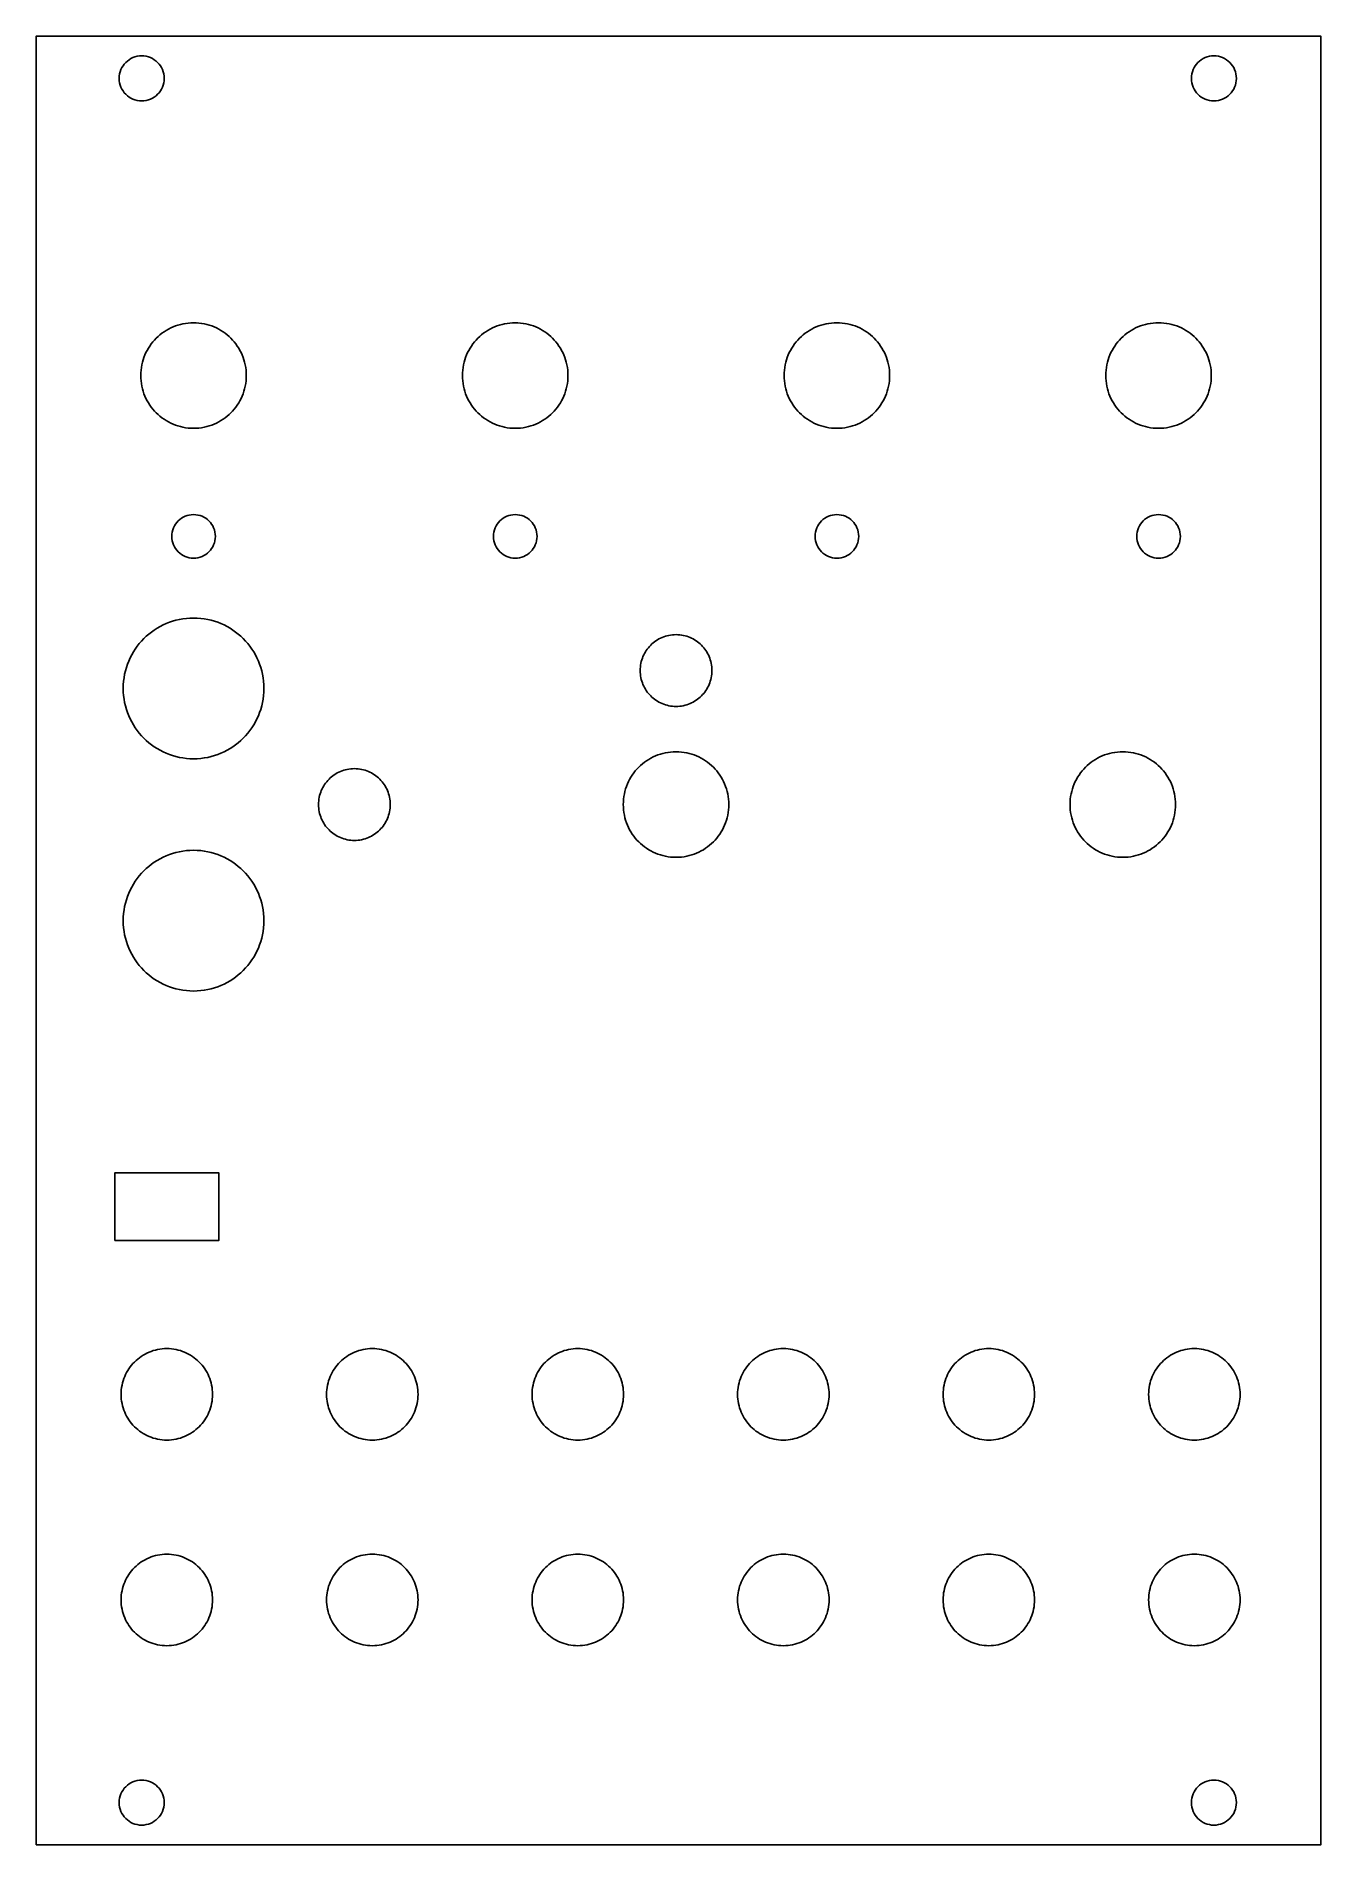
# Model space of a CAD drawing. Extents: x 34 to 126, y 38 to 166.
import ezdxf

# ---------------------------------------------------------------- set-up
doc = ezdxf.new("R2010")
doc.units = 0
doc.layers.add('Edge.Cuts', color=7, linetype='CONTINUOUS')

msp = doc.modelspace()

# ---------------------------------------------------------------- linework, layer by layer
at = {"layer": 'Edge.Cuts', "color": 1}
for points in [[(34.335788, 37.892567), (125.635895, 37.892567), (125.635895, 166.392306), (34.335788, 166.392306)], [(40.235997, 163.392787), (40.244255, 163.22919), (40.268494, 163.070323), (40.307911, 162.916993), (40.361701, 162.769998), (40.429062, 162.630146), (40.509189, 162.498239), (40.60128, 162.375081), (40.704527, 162.261473), (40.818135, 162.158226), (40.941293, 162.066133), (41.0732, 161.986007), (41.213051, 161.918648), (41.360047, 161.864857), (41.513378, 161.825441), (41.672244, 161.801201), (41.835841, 161.792943), (41.999437, 161.801201), (42.158303, 161.825441), (42.311634, 161.864857), (42.45863, 161.918648), (42.598481, 161.986007), (42.730388, 162.066133), (42.853546, 162.158226), (42.967154, 162.261473), (43.070401, 162.375081), (43.162494, 162.498239), (43.24262, 162.630146), (43.309979, 162.769998), (43.363771, 162.916993), (43.403187, 163.070323), (43.427426, 163.22919), (43.435684, 163.392787), (43.427426, 163.556384), (43.403187, 163.71525), (43.363771, 163.868581), (43.309979, 164.015576), (43.24262, 164.155427), (43.162494, 164.287334), (43.070401, 164.410492), (42.967154, 164.5241), (42.853546, 164.627348), (42.730388, 164.71944), (42.598481, 164.799566), (42.45863, 164.866926), (42.311634, 164.920717), (42.158303, 164.960133), (41.999437, 164.984372), (41.835841, 164.992631), (41.672244, 164.984372), (41.513378, 164.960133), (41.360047, 164.920717), (41.213051, 164.866926), (41.0732, 164.799566), (40.941293, 164.71944), (40.818135, 164.627348), (40.704527, 164.5241), (40.60128, 164.410492), (40.509189, 164.287334), (40.429062, 164.155427), (40.361701, 164.015576), (40.307911, 163.868581), (40.268494, 163.71525), (40.244255, 163.556384)], [(116.435761, 163.392787), (116.44402, 163.22919), (116.468259, 163.070323), (116.507675, 162.916993), (116.561466, 162.769998), (116.628826, 162.630146), (116.708953, 162.498239), (116.801044, 162.375081), (116.904292, 162.261473), (117.0179, 162.158226), (117.141058, 162.066133), (117.272965, 161.986007), (117.412816, 161.918648), (117.559811, 161.864857), (117.713142, 161.825441), (117.872008, 161.801201), (118.035605, 161.792943), (118.199265, 161.801201), (118.358184, 161.825441), (118.511565, 161.864857), (118.658599, 161.918648), (118.798485, 161.986007), (118.930421, 162.066133), (119.0536, 162.158226), (119.167226, 162.261473), (119.270491, 162.375081), (119.36259, 162.498239), (119.442727, 162.630146), (119.510093, 162.769998), (119.563885, 162.916993), (119.603304, 163.070323), (119.627543, 163.22919), (119.635802, 163.392787), (119.627543, 163.556384), (119.603304, 163.71525), (119.563885, 163.868581), (119.510093, 164.015576), (119.442727, 164.155427), (119.36259, 164.287334), (119.270491, 164.410492), (119.167226, 164.5241), (119.0536, 164.627348), (118.930421, 164.71944), (118.798485, 164.799566), (118.658599, 164.866926), (118.511565, 164.920717), (118.358184, 164.960133), (118.199265, 164.984372), (118.035605, 164.992631), (117.872008, 164.984372), (117.713142, 164.960133), (117.559811, 164.920717), (117.412816, 164.866926), (117.272965, 164.799566), (117.141058, 164.71944), (117.0179, 164.627348), (116.904292, 164.5241), (116.801044, 164.410492), (116.708953, 164.287334), (116.628826, 164.155427), (116.561466, 164.015576), (116.507675, 163.868581), (116.468259, 163.71525), (116.44402, 163.556384)], [(41.77111, 142.282468), (41.775988, 142.089518), (41.790466, 141.899102), (41.814308, 141.711449), (41.847279, 141.526802), (41.889144, 141.345397), (41.939667, 141.167464), (41.998612, 140.993241), (42.065745, 140.822963), (42.140831, 140.656868), (42.223631, 140.49519), (42.313914, 140.338166), (42.411442, 140.186031), (42.515981, 140.039018), (42.627293, 139.897367), (42.745148, 139.761308), (42.869305, 139.631084), (42.999532, 139.506924), (43.135591, 139.389069), (43.277249, 139.27775), (43.424269, 139.173208), (43.576418, 139.075672), (43.733457, 138.985382), (43.895156, 138.902571), (44.061271, 138.827479), (44.231574, 138.760339), (44.405829, 138.701393), (44.583797, 138.65084), (44.765248, 138.609001), (44.949941, 138.576016), (45.13764, 138.552169), (45.328125, 138.53767), (45.52113, 138.532801), (45.714063, 138.53767), (45.904457, 138.552169), (46.092064, 138.576016), (46.276707, 138.609001), (46.458105, 138.65084), (46.636046, 138.701393), (46.810247, 138.760339), (46.980533, 138.827479), (47.146656, 138.902571), (47.308333, 138.985382), (47.465354, 139.075672), (47.617507, 139.173208), (47.764545, 139.27775), (47.90622, 139.389069), (48.042321, 139.506924), (48.172566, 139.631084), (48.296744, 139.761308), (48.414607, 139.897367), (48.525979, 140.039018), (48.630542, 140.186031), (48.728084, 140.338166), (48.818431, 140.49519), (48.901263, 140.656868), (48.976369, 140.822963), (49.043538, 140.993241), (49.102487, 141.167464), (49.15304, 141.345397), (49.19495, 141.526802), (49.227934, 141.711449), (49.251782, 141.899102), (49.266281, 142.089518), (49.271149, 142.282468), (49.266281, 142.47545), (49.251782, 142.665898), (49.227934, 142.853575), (49.19495, 143.038251), (49.15304, 143.21968), (49.102487, 143.397639), (49.043538, 143.571882), (48.976369, 143.742178), (48.901263, 143.908291), (48.818431, 144.069982), (48.728084, 144.227025), (48.630542, 144.379174), (48.525979, 144.526197), (48.414607, 144.667862), (48.296744, 144.803928), (48.172566, 144.934163), (48.042321, 145.058326), (47.90622, 145.176189), (47.764545, 145.287515), (47.617507, 145.392064), (47.465354, 145.489603), (47.308333, 145.579896), (47.146656, 145.662707), (46.980533, 145.737803), (46.810247, 145.804947), (46.636046, 145.863896), (46.458105, 145.914449), (46.276707, 145.956288), (46.092064, 145.989273), (45.904457, 146.013121), (45.714063, 146.02762), (45.52113, 146.032488), (45.328125, 146.02762), (45.13764, 146.013121), (44.949941, 145.989273), (44.765248, 145.956288), (44.583797, 145.914449), (44.405829, 145.863896), (44.231574, 145.804947), (44.061271, 145.737803), (43.895156, 145.662707), (43.733457, 145.579896), (43.576418, 145.489603), (43.424269, 145.392064), (43.277249, 145.287515), (43.135591, 145.176189), (42.999532, 145.058326), (42.869305, 144.934163), (42.745148, 144.803928), (42.627293, 144.667862), (42.515981, 144.526197), (42.411442, 144.379174), (42.313914, 144.227025), (42.223631, 144.069982), (42.140831, 143.908291), (42.065745, 143.742178), (41.998612, 143.571882), (41.939667, 143.397639), (41.889144, 143.21968), (41.847279, 143.038251), (41.814308, 142.853575), (41.790466, 142.665898), (41.775988, 142.47545)], [(64.631383, 142.282468), (64.636261, 142.089518), (64.650739, 141.899102), (64.674582, 141.711449), (64.707553, 141.526802), (64.749417, 141.345397), (64.79994, 141.167464), (64.858885, 140.993241), (64.926018, 140.822963), (65.001104, 140.656868), (65.083904, 140.49519), (65.174187, 140.338166), (65.271716, 140.186031), (65.376254, 140.039018), (65.487566, 139.897367), (65.605422, 139.761308), (65.729578, 139.631084), (65.859806, 139.506924), (65.995865, 139.389069), (66.137522, 139.27775), (66.284542, 139.173208), (66.436691, 139.075672), (66.59373, 138.985382), (66.755429, 138.902571), (66.921545, 138.827479), (67.091848, 138.760339), (67.266102, 138.701393), (67.444071, 138.65084), (67.625522, 138.609001), (67.810215, 138.576016), (67.997913, 138.552169), (68.188399, 138.53767), (68.381403, 138.532801), (68.574301, 138.53767), (68.76466, 138.552169), (68.952267, 138.576016), (69.136875, 138.609001), (69.318238, 138.65084), (69.496143, 138.701393), (69.670344, 138.760339), (69.840595, 138.827479), (70.006682, 138.902571), (70.16836, 138.985382), (70.325381, 139.075672), (70.477533, 139.173208), (70.624536, 139.27775), (70.766211, 139.389069), (70.902277, 139.506924), (71.032522, 139.631084), (71.1567, 139.761308), (71.274563, 139.897367), (71.385899, 140.039018), (71.490462, 140.186031), (71.58804, 140.338166), (71.678351, 140.49519), (71.761183, 140.656868), (71.83629, 140.822963), (71.903458, 140.993241), (71.962407, 141.167464), (72.01296, 141.345397), (72.05487, 141.526802), (72.087855, 141.711449), (72.111703, 141.899102), (72.126202, 142.089518), (72.13107, 142.282468), (72.126202, 142.47545), (72.111703, 142.665898), (72.087855, 142.853575), (72.05487, 143.038251), (72.01296, 143.21968), (71.962407, 143.397639), (71.903458, 143.571882), (71.83629, 143.742178), (71.761183, 143.908291), (71.678351, 144.069982), (71.58804, 144.227025), (71.490462, 144.379174), (71.385899, 144.526197), (71.274563, 144.667862), (71.1567, 144.803928), (71.032522, 144.934163), (70.902277, 145.058326), (70.766211, 145.176189), (70.624536, 145.287515), (70.477533, 145.392064), (70.325381, 145.489603), (70.16836, 145.579896), (70.006682, 145.662707), (69.840595, 145.737803), (69.670344, 145.804947), (69.496143, 145.863896), (69.318238, 145.914449), (69.136875, 145.956288), (68.952267, 145.989273), (68.76466, 146.013121), (68.574301, 146.02762), (68.381403, 146.032488), (68.188399, 146.02762), (67.997913, 146.013121), (67.810215, 145.989273), (67.625522, 145.956288), (67.444071, 145.914449), (67.266102, 145.863896), (67.091848, 145.804947), (66.921545, 145.737803), (66.755429, 145.662707), (66.59373, 145.579896), (66.436691, 145.489603), (66.284542, 145.392064), (66.137522, 145.287515), (65.995865, 145.176189), (65.859806, 145.058326), (65.729578, 144.934163), (65.605422, 144.803928), (65.487566, 144.667862), (65.376254, 144.526197), (65.271716, 144.379174), (65.174187, 144.227025), (65.083904, 144.069982), (65.001104, 143.908291), (64.926018, 143.742178), (64.858885, 143.571882), (64.79994, 143.397639), (64.749417, 143.21968), (64.707553, 143.038251), (64.674582, 142.853575), (64.650739, 142.665898), (64.636261, 142.47545)], [(87.490863, 142.282468), (87.495743, 142.089518), (87.510227, 141.899102), (87.534078, 141.711449), (87.56706, 141.526802), (87.608939, 141.345397), (87.659478, 141.167464), (87.71844, 140.993241), (87.785591, 140.822963), (87.860696, 140.656868), (87.943514, 140.49519), (88.033815, 140.338166), (88.131361, 140.186031), (88.235917, 140.039018), (88.347247, 139.897367), (88.465109, 139.761308), (88.589276, 139.631084), (88.719511, 139.506924), (88.855574, 139.389069), (88.997231, 139.27775), (89.144247, 139.173208), (89.296386, 139.075672), (89.453407, 138.985382), (89.615085, 138.902571), (89.781172, 138.827479), (89.951444, 138.760339), (90.125656, 138.701393), (90.303575, 138.65084), (90.484966, 138.609001), (90.669592, 138.576016), (90.85722, 138.552169), (91.047596, 138.53767), (91.24053, 138.532801), (91.433499, 138.53767), (91.623963, 138.552169), (91.81164, 138.576016), (91.996319, 138.609001), (92.177752, 138.65084), (92.355693, 138.701393), (92.52993, 138.760339), (92.700251, 138.827479), (92.866338, 138.902571), (93.028051, 138.985382), (93.185072, 139.075672), (93.337225, 139.173208), (93.484262, 139.27775), (93.625937, 139.389069), (93.762004, 139.506924), (93.892214, 139.631084), (94.016391, 139.761308), (94.134254, 139.897367), (94.24559, 140.039018), (94.350118, 140.186031), (94.447661, 140.338166), (94.537972, 140.49519), (94.620769, 140.656868), (94.695875, 140.822963), (94.763008, 140.993241), (94.821957, 141.167464), (94.87251, 141.345397), (94.91435, 141.526802), (94.947334, 141.711449), (94.971182, 141.899102), (94.985681, 142.089518), (94.99055, 142.282468), (94.985681, 142.47545), (94.971182, 142.665898), (94.947334, 142.853575), (94.91435, 143.038251), (94.87251, 143.21968), (94.821957, 143.397639), (94.763008, 143.571882), (94.695875, 143.742178), (94.620769, 143.908291), (94.537972, 144.069982), (94.447661, 144.227025), (94.350118, 144.379174), (94.24559, 144.526197), (94.134254, 144.667862), (94.016391, 144.803928), (93.892214, 144.934163), (93.762004, 145.058326), (93.625937, 145.176189), (93.484262, 145.287515), (93.337225, 145.392064), (93.185072, 145.489603), (93.028051, 145.579896), (92.866338, 145.662707), (92.700251, 145.737803), (92.52993, 145.804947), (92.355693, 145.863896), (92.177752, 145.914449), (91.996319, 145.956288), (91.81164, 145.989273), (91.623963, 146.013121), (91.433499, 146.02762), (91.24053, 146.032488), (91.047596, 146.02762), (90.85722, 146.013121), (90.669592, 145.989273), (90.484966, 145.956288), (90.303575, 145.914449), (90.125656, 145.863896), (89.951444, 145.804947), (89.781172, 145.737803), (89.615085, 145.662707), (89.453407, 145.579896), (89.296386, 145.489603), (89.144247, 145.392064), (88.997231, 145.287515), (88.855574, 145.176189), (88.719511, 145.058326), (88.589276, 144.934163), (88.465109, 144.803928), (88.347247, 144.667862), (88.235917, 144.526197), (88.131361, 144.379174), (88.033815, 144.227025), (87.943514, 144.069982), (87.860696, 143.908291), (87.785591, 143.742178), (87.71844, 143.571882), (87.659478, 143.397639), (87.608939, 143.21968), (87.56706, 143.038251), (87.534078, 142.853575), (87.510227, 142.665898), (87.495743, 142.47545)], [(110.350871, 142.282468), (110.355751, 142.089518), (110.370232, 141.899102), (110.394078, 141.711449), (110.427055, 141.526802), (110.468927, 141.345397), (110.519458, 141.167464), (110.578413, 140.993241), (110.645556, 140.822963), (110.720652, 140.656868), (110.803463, 140.49519), (110.893756, 140.338166), (110.991296, 140.186031), (111.095845, 140.039018), (111.207171, 139.897367), (111.325033, 139.761308), (111.4492, 139.631084), (111.579432, 139.506924), (111.715498, 139.389069), (111.857162, 139.27775), (112.004186, 139.173208), (112.156335, 139.075672), (112.313377, 138.985382), (112.475069, 138.902571), (112.641181, 138.827479), (112.811477, 138.760339), (112.985721, 138.701393), (113.163679, 138.65084), (113.345109, 138.609001), (113.529784, 138.576016), (113.717461, 138.552169), (113.907922, 138.53767), (114.100891, 138.532801), (114.293825, 138.53767), (114.484254, 138.552169), (114.671931, 138.576016), (114.856575, 138.609001), (115.037973, 138.65084), (115.215914, 138.701393), (115.39015, 138.760339), (115.560436, 138.827479), (115.726558, 138.902571), (115.888236, 138.985382), (116.045292, 139.075672), (116.197445, 139.173208), (116.344483, 139.27775), (116.486123, 139.389069), (116.622224, 139.506924), (116.752469, 139.631084), (116.876612, 139.761308), (116.99451, 139.897367), (117.105846, 140.039018), (117.210409, 140.186031), (117.307952, 140.338166), (117.398263, 140.49519), (117.48106, 140.656868), (117.556166, 140.822963), (117.623335, 140.993241), (117.682284, 141.167464), (117.732837, 141.345397), (117.774711, 141.526802), (117.807696, 141.711449), (117.831544, 141.899102), (117.846043, 142.089518), (117.850911, 142.282468), (117.846043, 142.47545), (117.831544, 142.665898), (117.807696, 142.853575), (117.774711, 143.038251), (117.732837, 143.21968), (117.682284, 143.397639), (117.623335, 143.571882), (117.556166, 143.742178), (117.48106, 143.908291), (117.398263, 144.069982), (117.307952, 144.227025), (117.210409, 144.379174), (117.105846, 144.526197), (116.99451, 144.667862), (116.876612, 144.803928), (116.752469, 144.934163), (116.622224, 145.058326), (116.486123, 145.176189), (116.344483, 145.287515), (116.197445, 145.392064), (116.045292, 145.489603), (115.888236, 145.579896), (115.726558, 145.662707), (115.560436, 145.737803), (115.39015, 145.804947), (115.215914, 145.863896), (115.037973, 145.914449), (114.856575, 145.956288), (114.671931, 145.989273), (114.484254, 146.013121), (114.293825, 146.02762), (114.100891, 146.032488), (113.907922, 146.02762), (113.717461, 146.013121), (113.529784, 145.989273), (113.345109, 145.956288), (113.163679, 145.914449), (112.985721, 145.863896), (112.811477, 145.804947), (112.641181, 145.737803), (112.475069, 145.662707), (112.313377, 145.579896), (112.156335, 145.489603), (112.004186, 145.392064), (111.857162, 145.287515), (111.715498, 145.176189), (111.579432, 145.058326), (111.4492, 144.934163), (111.325033, 144.803928), (111.207171, 144.667862), (111.095845, 144.526197), (110.991296, 144.379174), (110.893756, 144.227025), (110.803463, 144.069982), (110.720652, 143.908291), (110.645556, 143.742178), (110.578413, 143.571882), (110.519458, 143.397639), (110.468927, 143.21968), (110.427055, 143.038251), (110.394078, 142.853575), (110.370232, 142.665898), (110.355751, 142.47545)], [(43.970856, 130.852728), (43.978862, 130.694166), (44.00236, 130.540201), (44.04057, 130.39161), (44.092713, 130.249169), (44.158009, 130.113661), (44.235677, 129.985857), (44.324939, 129.866533), (44.425011, 129.756474), (44.53512, 129.656451), (44.654482, 129.567241), (44.782318, 129.489626), (44.917848, 129.42438), (45.060292, 129.372278), (45.208871, 129.334101), (45.362802, 129.310624), (45.521311, 129.302626), (45.679758, 129.310624), (45.833636, 129.334101), (45.982169, 129.372278), (46.124571, 129.42438), (46.260065, 129.489626), (46.387873, 129.567241), (46.507214, 129.656451), (46.617302, 129.756474), (46.717363, 129.866533), (46.806612, 129.985857), (46.884273, 130.113661), (46.949561, 130.249169), (47.001701, 130.39161), (47.039911, 130.540201), (47.063409, 130.694166), (47.071414, 130.852728), (47.063409, 131.011236), (47.039911, 131.16517), (47.001701, 131.313748), (46.949561, 131.456192), (46.884273, 131.591722), (46.806612, 131.719558), (46.717363, 131.83892), (46.617302, 131.949025), (46.507214, 132.049101), (46.387873, 132.138364), (46.260065, 132.216032), (46.124571, 132.281327), (45.982169, 132.333468), (45.833636, 132.371681), (45.679758, 132.395179), (45.521311, 132.403184), (45.362802, 132.395179), (45.208871, 132.371681), (45.060292, 132.333468), (44.917848, 132.281327), (44.782318, 132.216032), (44.654482, 132.138364), (44.53512, 132.049101), (44.425011, 131.949025), (44.324939, 131.83892), (44.235677, 131.719558), (44.158009, 131.591722), (44.092713, 131.456192), (44.04057, 131.313748), (44.00236, 131.16517), (43.978862, 131.011236)], [(66.830865, 130.852728), (66.838875, 130.694166), (66.862384, 130.540201), (66.90061, 130.39161), (66.952772, 130.249169), (67.018089, 130.113661), (67.095779, 129.985857), (67.18506, 129.866533), (67.285154, 129.756474), (67.395277, 129.656451), (67.514646, 129.567241), (67.642482, 129.489626), (67.778004, 129.42438), (67.920431, 129.372278), (68.068979, 129.334101), (68.22287, 129.310624), (68.38132, 129.302626), (68.539819, 129.310624), (68.693733, 129.334101), (68.842276, 129.372278), (68.984675, 129.42438), (69.120148, 129.489626), (69.247928, 129.567241), (69.367223, 129.656451), (69.477264, 129.756474), (69.577273, 129.866533), (69.666473, 129.985857), (69.74408, 130.113661), (69.809323, 130.249169), (69.861421, 130.39161), (69.899595, 130.540201), (69.923072, 130.694166), (69.93107, 130.852728), (69.923072, 131.011236), (69.899595, 131.16517), (69.861421, 131.313748), (69.809323, 131.456192), (69.74408, 131.591722), (69.666473, 131.719558), (69.577273, 131.83892), (69.477264, 131.949025), (69.367223, 132.049101), (69.247928, 132.138364), (69.120148, 132.216032), (68.984675, 132.281327), (68.842276, 132.333468), (68.693733, 132.371681), (68.539819, 132.395179), (68.38132, 132.403184), (68.22287, 132.395179), (68.068982, 132.371681), (67.920431, 132.333468), (67.778004, 132.281327), (67.642482, 132.216032), (67.514646, 132.138364), (67.395277, 132.049101), (67.285154, 131.949025), (67.18506, 131.83892), (67.095779, 131.719558), (67.018089, 131.591722), (66.952772, 131.456192), (66.90061, 131.313748), (66.862384, 131.16517), (66.838875, 131.011236)], [(89.691139, 130.852728), (89.699137, 130.694166), (89.722612, 130.540201), (89.760788, 130.39161), (89.812885, 130.249169), (89.878127, 130.113661), (89.955736, 129.985857), (90.044935, 129.866533), (90.14494, 129.756474), (90.254986, 129.656451), (90.374281, 129.567241), (90.50206, 129.489626), (90.637533, 129.42438), (90.779932, 129.372278), (90.928476, 129.334101), (91.082389, 129.310624), (91.240888, 129.302626), (91.399391, 129.310624), (91.553314, 129.334101), (91.701876, 129.372278), (91.844295, 129.42438), (91.979801, 129.489626), (92.107605, 129.567241), (92.226935, 129.656451), (92.337012, 129.756474), (92.437053, 129.866533), (92.526281, 129.985857), (92.60392, 130.113661), (92.669187, 130.249169), (92.72131, 130.39161), (92.759501, 130.540201), (92.782989, 130.694166), (92.79099, 130.852728), (92.782989, 131.011236), (92.759501, 131.16517), (92.72131, 131.313748), (92.669187, 131.456192), (92.60392, 131.591722), (92.526281, 131.719558), (92.437053, 131.83892), (92.337012, 131.949025), (92.226935, 132.049101), (92.107605, 132.138364), (91.979801, 132.216032), (91.844295, 132.281327), (91.701876, 132.333468), (91.553314, 132.371681), (91.399391, 132.395179), (91.240888, 132.403184), (91.082389, 132.395179), (90.928476, 132.371681), (90.779932, 132.333468), (90.637533, 132.281327), (90.50206, 132.216032), (90.374281, 132.138364), (90.254986, 132.049101), (90.144944, 131.949025), (90.044935, 131.83892), (89.955736, 131.719558), (89.878127, 131.591722), (89.812885, 131.456192), (89.760788, 131.313748), (89.722612, 131.16517), (89.699137, 131.011236)], [(112.550618, 130.852728), (112.558624, 130.694166), (112.582122, 130.540201), (112.620332, 130.39161), (112.672475, 130.249169), (112.73777, 130.113661), (112.815439, 129.985857), (112.9047, 129.866533), (113.004773, 129.756474), (113.114881, 129.656451), (113.234244, 129.567241), (113.362079, 129.489626), (113.497609, 129.42438), (113.640054, 129.372278), (113.788633, 129.334101), (113.942563, 129.310624), (114.101073, 129.302626), (114.259512, 129.310624), (114.413369, 129.334101), (114.561863, 129.372278), (114.704223, 129.42438), (114.839665, 129.489626), (114.967412, 129.567241), (115.086686, 129.656451), (115.19671, 129.756474), (115.296705, 129.866533), (115.385891, 129.985857), (115.463491, 130.113661), (115.52873, 130.249169), (115.580825, 130.39161), (115.618999, 130.540201), (115.642472, 130.694166), (115.65047, 130.852728), (115.642472, 131.011236), (115.618999, 131.16517), (115.580825, 131.313748), (115.52873, 131.456192), (115.463491, 131.591722), (115.385891, 131.719558), (115.296705, 131.83892), (115.19671, 131.949025), (115.086686, 132.049101), (114.967412, 132.138364), (114.839665, 132.216032), (114.704223, 132.281327), (114.561863, 132.333468), (114.413369, 132.371681), (114.259512, 132.395179), (114.101073, 132.403184), (113.942563, 132.395179), (113.788633, 132.371681), (113.640054, 132.333468), (113.497609, 132.281327), (113.362079, 132.216032), (113.234244, 132.138364), (113.114881, 132.049101), (113.004773, 131.949025), (112.9047, 131.83892), (112.815439, 131.719558), (112.73777, 131.591722), (112.672475, 131.456192), (112.620332, 131.313748), (112.582122, 131.16517), (112.558624, 131.011236)], [(40.520953, 120.052697), (40.527459, 119.795418), (40.546769, 119.541513), (40.578568, 119.291295), (40.622542, 119.045081), (40.678376, 118.803182), (40.745757, 118.565915), (40.824371, 118.333594), (40.913904, 118.106532), (41.014037, 117.885045), (41.124463, 117.669445), (41.244866, 117.460051), (41.374927, 117.257172), (41.514338, 117.061127), (41.662779, 116.872225), (41.819942, 116.690785), (41.985507, 116.517131), (42.159165, 116.351537), (42.340595, 116.194375), (42.529493, 116.045926), (42.725534, 115.906509), (42.928409, 115.77644), (43.137807, 115.656002), (43.353407, 115.545583), (43.574898, 115.445429), (43.80197, 115.355894), (44.034302, 115.27726), (44.271573, 115.20988), (44.513507, 115.154035), (44.759745, 115.110044), (45.00997, 115.078259), (45.263899, 115.058927), (45.521215, 115.052436), (45.778495, 115.058927), (46.032389, 115.078259), (46.282613, 115.110044), (46.528816, 115.154035), (46.770716, 115.20988), (47.007958, 115.27726), (47.240262, 115.355894), (47.467309, 115.445429), (47.688783, 115.545583), (47.9044, 115.656002), (48.113773, 115.77644), (48.31662, 115.906509), (48.512658, 116.045926), (48.701535, 116.194375), (48.882968, 116.351537), (49.056605, 116.517131), (49.222163, 116.690785), (49.379325, 116.872225), (49.527774, 117.061127), (49.667156, 117.257172), (49.797225, 117.460051), (49.917628, 117.669445), (50.028047, 117.885045), (50.128165, 118.106532), (50.2177, 118.333594), (50.296334, 118.565915), (50.363714, 118.803182), (50.419524, 119.045081), (50.463515, 119.291295), (50.4953, 119.541513), (50.514632, 119.795418), (50.521124, 120.052697), (50.514632, 120.310006), (50.4953, 120.563935), (50.463515, 120.814174), (50.419524, 121.060401), (50.363714, 121.302308), (50.296334, 121.539578), (50.2177, 121.7719), (50.128165, 121.998958), (50.028047, 122.220438), (49.917628, 122.436024), (49.797225, 122.645404), (49.667156, 122.848265), (49.527774, 123.044292), (49.379325, 123.233173), (49.222163, 123.414588), (49.056605, 123.588229), (48.882968, 123.753787), (48.701535, 123.910914), (48.512658, 124.059362), (48.31662, 124.198745), (48.113773, 124.328778), (47.9044, 124.449181), (47.688783, 124.5596), (47.467309, 124.659718), (47.240262, 124.749218), (47.007958, 124.827852), (46.770716, 124.895197), (46.528816, 124.951042), (46.282613, 124.994998), (46.032389, 125.026783), (45.778495, 125.046115), (45.521215, 125.052606), (45.263899, 125.046115), (45.00997, 125.026783), (44.759745, 124.994998), (44.513507, 124.951042), (44.271573, 124.895197), (44.034302, 124.827852), (43.80197, 124.749218), (43.574901, 124.659718), (43.353407, 124.5596), (43.137807, 124.449181), (42.928409, 124.328778), (42.725534, 124.198745), (42.529493, 124.059362), (42.340595, 123.910914), (42.159165, 123.753787), (41.985507, 123.588229), (41.819942, 123.414588), (41.662779, 123.233173), (41.514338, 123.044292), (41.374927, 122.848265), (41.244866, 122.645404), (41.124463, 122.436024), (41.014037, 122.220438), (40.913904, 121.998958), (40.824371, 121.7719), (40.745757, 121.539578), (40.678376, 121.302308), (40.622542, 121.060401), (40.578568, 120.814174), (40.546769, 120.563935), (40.527459, 120.310006)], [(77.261009, 121.322962), (77.264328, 121.191744), (77.274177, 121.062248), (77.290397, 120.934636), (77.312826, 120.809065), (77.341305, 120.685699), (77.375674, 120.564696), (77.415771, 120.44622), (77.461436, 120.330424), (77.512509, 120.217476), (77.56883, 120.107529), (77.630236, 120.000747), (77.696572, 119.897292), (77.767674, 119.797322), (77.84338, 119.700996), (77.923531, 119.608473), (78.007972, 119.519919), (78.096533, 119.435489), (78.189059, 119.355348), (78.285392, 119.27965), (78.385366, 119.208561), (78.488825, 119.142236), (78.595603, 119.080839), (78.705546, 119.024528), (78.818491, 118.973467), (78.93428, 118.927811), (79.052746, 118.887725), (79.173738, 118.853364), (79.297086, 118.824892), (79.422636, 118.802469), (79.550225, 118.786256), (79.679694, 118.776406), (79.810881, 118.77309), (79.942068, 118.776406), (80.071538, 118.786256), (80.199126, 118.802469), (80.324676, 118.824892), (80.448025, 118.853364), (80.569017, 118.887725), (80.687483, 118.927811), (80.803278, 118.973467), (80.916202, 119.024528), (81.026163, 119.080839), (81.132948, 119.142236), (81.236383, 119.208561), (81.33636, 119.27965), (81.432703, 119.355348), (81.525236, 119.435489), (81.613783, 119.519919), (81.698238, 119.608473), (81.778389, 119.700996), (81.854095, 119.797322), (81.92518, 119.897292), (81.991537, 120.000747), (82.05292, 120.107529), (82.109259, 120.217476), (82.160341, 120.330424), (82.20599, 120.44622), (82.246101, 120.564696), (82.280461, 120.685699), (82.308931, 120.809065), (82.331367, 120.934636), (82.347595, 121.062248), (82.357437, 121.191744), (82.360754, 121.322962), (82.357437, 121.454151), (82.347595, 121.583623), (82.331367, 121.711218), (82.308931, 121.836771), (82.280461, 121.960131), (82.246101, 122.08113), (82.20599, 122.19961), (82.160341, 122.315405), (82.109259, 122.428364), (82.05292, 122.538322), (81.991537, 122.645118), (81.92518, 122.748591), (81.854095, 122.848582), (81.778389, 122.944929), (81.698238, 123.037469), (81.613783, 123.126052), (81.525236, 123.210503), (81.432703, 123.290671), (81.33636, 123.366395), (81.236383, 123.437511), (81.132948, 123.503862), (81.026163, 123.565284), (80.916202, 123.621619), (80.803278, 123.672704), (80.687483, 123.718382), (80.569017, 123.758489), (80.448025, 123.792867), (80.324676, 123.821354), (80.199126, 123.843791), (80.071538, 123.860015), (79.942068, 123.869868), (79.810881, 123.873187), (79.679694, 123.869868), (79.550225, 123.860015), (79.422636, 123.843791), (79.297086, 123.821354), (79.173738, 123.792867), (79.052746, 123.758489), (78.93428, 123.718382), (78.818491, 123.672704), (78.705546, 123.621619), (78.595603, 123.565284), (78.488825, 123.503862), (78.385366, 123.437511), (78.285392, 123.366395), (78.189059, 123.290671), (78.096533, 123.210503), (78.007972, 123.126052), (77.923531, 123.037469), (77.84338, 122.944929), (77.767674, 122.848582), (77.696572, 122.748591), (77.630236, 122.645118), (77.56883, 122.538322), (77.512509, 122.428364), (77.461436, 122.315405), (77.415771, 122.19961), (77.375674, 122.08113), (77.341305, 121.960131), (77.312826, 121.836771), (77.290397, 121.711218), (77.274177, 121.583623), (77.264328, 121.454151)], [(76.061123, 111.802721), (76.066004, 111.609739), (76.080491, 111.419291), (76.104346, 111.231614), (76.137335, 111.046939), (76.179221, 110.865509), (76.229768, 110.687551), (76.28874, 110.513307), (76.355901, 110.343011), (76.431017, 110.176899), (76.513845, 110.015207), (76.60416, 109.858165), (76.701717, 109.706016), (76.80628, 109.558992), (76.91762, 109.417328), (77.035493, 109.281261), (77.159671, 109.151027), (77.289912, 109.026863), (77.425982, 108.909001), (77.567643, 108.797675), (77.714663, 108.693126), (77.866802, 108.595586), (78.023826, 108.505293), (78.185497, 108.422482), (78.351584, 108.347387), (78.521845, 108.280243), (78.696046, 108.221293), (78.873952, 108.170741), (79.055329, 108.128901), (79.239933, 108.095917), (79.427537, 108.072069), (79.617891, 108.05757), (79.81079, 108.052701), (80.003724, 108.05757), (80.194153, 108.072069), (80.38183, 108.095917), (80.566474, 108.128901), (80.747872, 108.170741), (80.925812, 108.221293), (81.100049, 108.280243), (81.270334, 108.347387), (81.436457, 108.422482), (81.598135, 108.505293), (81.755191, 108.595586), (81.907344, 108.693126), (82.054381, 108.797675), (82.196021, 108.909001), (82.332123, 109.026863), (82.462333, 109.151027), (82.58651, 109.281261), (82.704408, 109.417328), (82.815745, 109.558992), (82.920308, 109.706016), (83.017851, 109.858165), (83.108162, 110.015207), (83.190958, 110.176899), (83.266065, 110.343011), (83.333233, 110.513307), (83.392182, 110.687551), (83.442735, 110.865509), (83.48461, 111.046939), (83.517595, 111.231614), (83.541442, 111.419291), (83.555941, 111.609739), (83.56081, 111.802721), (83.555941, 111.995672), (83.541442, 112.186095), (83.517595, 112.373747), (83.48461, 112.558401), (83.442735, 112.739817), (83.392182, 112.917758), (83.333233, 113.091994), (83.266065, 113.26228), (83.190958, 113.428388), (83.108162, 113.59008), (83.017851, 113.747119), (82.920308, 113.899272), (82.815745, 114.046298), (82.704408, 114.187967), (82.58651, 114.32404), (82.462368, 114.454282), (82.332123, 114.578456), (82.196021, 114.696329), (82.054381, 114.807662), (81.907344, 114.912225), (81.755191, 115.009775), (81.598135, 115.100079), (81.436457, 115.1829), (81.270334, 115.258006), (81.100049, 115.325161), (80.925812, 115.384114), (80.747872, 115.434667), (80.566474, 115.476541), (80.38183, 115.509526), (80.194153, 115.533374), (80.003724, 115.547873), (79.81079, 115.552741), (79.617891, 115.547873), (79.427537, 115.533374), (79.239933, 115.509526), (79.055329, 115.476541), (78.873952, 115.434667), (78.696046, 115.384114), (78.521845, 115.325161), (78.351584, 115.258006), (78.185497, 115.1829), (78.023826, 115.100079), (77.866802, 115.009775), (77.714663, 114.912225), (77.567643, 114.807662), (77.425982, 114.696329), (77.289912, 114.578456), (77.159671, 114.454282), (77.035493, 114.32404), (76.91762, 114.187967), (76.80628, 114.046298), (76.701717, 113.899272), (76.60416, 113.747119), (76.513845, 113.59008), (76.431017, 113.428388), (76.355901, 113.26228), (76.28874, 113.091994), (76.229768, 112.917758), (76.179221, 112.739817), (76.137335, 112.558401), (76.104346, 112.373747), (76.080491, 112.186095), (76.066004, 111.995672)], [(107.81087, 111.802721), (107.815751, 111.609739), (107.830234, 111.419291), (107.854086, 111.231614), (107.887069, 111.046939), (107.928948, 110.865509), (107.979488, 110.687551), (108.038452, 110.513307), (108.105605, 110.343011), (108.180711, 110.176899), (108.263533, 110.015207), (108.353837, 109.858165), (108.451387, 109.706016), (108.55595, 109.558992), (108.667283, 109.417328), (108.785156, 109.281261), (108.90933, 109.151027), (109.039572, 109.026863), (109.175645, 108.909001), (109.317313, 108.797675), (109.46434, 108.693126), (109.616493, 108.595586), (109.773531, 108.505293), (109.935223, 108.422482), (110.101332, 108.347387), (110.271617, 108.280243), (110.445854, 108.221293), (110.623795, 108.170741), (110.80521, 108.128901), (110.989864, 108.095917), (111.177517, 108.072069), (111.367957, 108.05757), (111.56089, 108.052701), (111.753895, 108.05757), (111.944394, 108.072069), (112.132072, 108.095917), (112.316786, 108.128901), (112.498219, 108.170741), (112.676195, 108.221293), (112.850431, 108.280243), (113.020752, 108.347387), (113.186875, 108.422482), (113.348553, 108.505293), (113.505609, 108.595586), (113.657762, 108.693126), (113.804764, 108.797675), (113.946439, 108.909001), (114.082505, 109.026863), (114.212715, 109.151027), (114.336857, 109.281261), (114.45472, 109.417328), (114.566057, 109.558992), (114.670585, 109.706016), (114.768092, 109.858165), (114.858403, 110.015207), (114.9412, 110.176899), (115.016271, 110.343011), (115.083404, 110.513307), (115.142353, 110.687551), (115.192871, 110.865509), (115.234746, 111.046939), (115.267695, 111.231614), (115.291543, 111.419291), (115.306042, 111.609739), (115.31091, 111.802721), (115.306042, 111.995672), (115.291543, 112.186095), (115.267695, 112.373747), (115.234746, 112.558401), (115.192871, 112.739817), (115.142353, 112.917758), (115.083404, 113.091994), (115.016271, 113.26228), (114.9412, 113.428388), (114.858403, 113.59008), (114.768092, 113.747119), (114.670585, 113.899272), (114.566057, 114.046298), (114.45472, 114.187967), (114.336857, 114.32404), (114.212715, 114.454282), (114.082505, 114.578456), (113.946439, 114.696329), (113.804764, 114.807662), (113.657762, 114.912225), (113.505609, 115.009775), (113.348553, 115.100079), (113.186875, 115.1829), (113.020752, 115.258006), (112.850431, 115.325161), (112.676195, 115.384114), (112.498219, 115.434667), (112.316786, 115.476541), (112.132072, 115.509526), (111.944394, 115.533374), (111.753895, 115.547873), (111.56089, 115.552741), (111.367957, 115.547873), (111.177517, 115.533374), (110.989864, 115.509526), (110.80521, 115.476541), (110.623795, 115.434667), (110.445854, 115.384114), (110.271617, 115.325161), (110.101332, 115.258006), (109.935223, 115.1829), (109.773531, 115.100079), (109.616493, 115.009775), (109.46434, 114.912225), (109.317313, 114.807662), (109.175645, 114.696329), (109.039572, 114.578456), (108.90933, 114.454282), (108.785156, 114.32404), (108.667283, 114.187967), (108.55595, 114.046298), (108.451387, 113.899272), (108.353837, 113.747119), (108.263533, 113.59008), (108.180711, 113.428388), (108.105605, 113.26228), (108.038452, 113.091994), (107.979488, 112.917758), (107.928948, 112.739817), (107.887069, 112.558401), (107.854086, 112.373747), (107.830234, 112.186095), (107.815751, 111.995672)], [(54.400735, 111.802721), (54.404053, 111.671502), (54.4139, 111.542003), (54.430115, 111.414384), (54.452539, 111.28881), (54.481012, 111.165437), (54.515372, 111.044423), (54.555461, 110.925933), (54.601118, 110.810127), (54.652183, 110.697164), (54.708496, 110.587207), (54.769895, 110.480411), (54.836225, 110.376938), (54.90732, 110.27695), (54.983022, 110.18061), (55.063173, 110.088073), (55.14761, 109.999501), (55.236171, 109.915057), (55.328701, 109.834896), (55.425038, 109.759183), (55.525022, 109.688077), (55.628491, 109.621741), (55.735287, 109.560329), (55.845252, 109.504005), (55.958218, 109.45293), (56.074031, 109.407263), (56.192532, 109.367163), (56.313556, 109.332795), (56.436947, 109.304315), (56.562542, 109.281886), (56.690184, 109.265665), (56.81971, 109.255816), (56.950961, 109.252496), (57.08212, 109.255816), (57.211564, 109.265665), (57.339135, 109.281886), (57.464671, 109.304315), (57.588012, 109.332795), (57.708997, 109.367163), (57.827463, 109.407263), (57.943252, 109.45293), (58.056211, 109.504005), (58.166172, 109.560329), (58.272957, 109.621741), (58.376427, 109.688077), (58.476439, 109.759183), (58.572782, 109.834896), (58.665316, 109.915057), (58.753933, 109.999501), (58.838388, 110.088073), (58.918574, 110.18061), (58.99428, 110.27695), (59.065436, 110.376938), (59.131793, 110.480411), (59.193211, 110.587207), (59.24955, 110.697164), (59.300667, 110.810127), (59.346352, 110.925933), (59.386463, 111.044423), (59.420858, 111.165437), (59.449328, 111.28881), (59.471764, 111.414384), (59.488027, 111.542003), (59.49787, 111.671502), (59.501186, 111.802721), (59.49787, 111.933941), (59.488027, 112.06344), (59.471764, 112.191058), (59.449328, 112.316633), (59.420858, 112.440006), (59.386463, 112.561019), (59.346352, 112.67951), (59.300667, 112.795316), (59.24955, 112.908279), (59.193211, 113.018236), (59.131793, 113.125032), (59.065436, 113.228505), (58.99428, 113.328492), (58.918574, 113.424832), (58.838388, 113.517369), (58.753933, 113.605941), (58.665316, 113.690385), (58.572782, 113.770547), (58.476439, 113.84626), (58.376427, 113.917365), (58.272957, 113.983702), (58.166172, 114.045113), (58.056211, 114.101437), (57.943252, 114.152513), (57.827463, 114.19818), (57.708997, 114.23828), (57.588012, 114.272647), (57.464671, 114.301127), (57.339135, 114.323556), (57.211564, 114.339777), (57.08212, 114.349627), (56.950961, 114.352946), (56.81971, 114.349627), (56.690184, 114.339777), (56.562542, 114.323556), (56.436947, 114.301127), (56.313556, 114.272647), (56.192532, 114.23828), (56.074031, 114.19818), (55.958218, 114.152513), (55.845252, 114.101437), (55.735287, 114.045113), (55.628491, 113.983702), (55.525022, 113.917365), (55.425038, 113.84626), (55.328701, 113.770547), (55.236171, 113.690385), (55.14761, 113.605941), (55.063173, 113.517369), (54.983022, 113.424832), (54.90732, 113.328492), (54.836225, 113.228505), (54.769895, 113.125032), (54.708496, 113.018236), (54.652183, 112.908279), (54.601118, 112.795316), (54.555461, 112.67951), (54.515372, 112.561019), (54.481012, 112.440006), (54.452539, 112.316633), (54.430115, 112.191058), (54.4139, 112.06344), (54.404053, 111.933941)], [(40.520953, 103.552745), (40.527459, 103.295435), (40.546769, 103.041501), (40.578568, 102.791262), (40.622542, 102.545027), (40.678376, 102.30311), (40.745757, 102.065832), (40.824371, 101.8335), (40.913904, 101.606432), (41.014037, 101.384937), (41.124463, 101.169338), (41.244866, 100.95994), (41.374927, 100.757065), (41.514338, 100.561023), (41.662779, 100.372125), (41.819942, 100.190695), (41.985507, 100.017037), (42.159165, 99.851479), (42.340595, 99.694317), (42.529493, 99.545868), (42.725534, 99.406451), (42.928409, 99.276382), (43.137807, 99.155979), (43.353407, 99.04556), (43.574898, 98.945442), (43.80197, 98.855907), (44.034302, 98.777273), (44.271573, 98.709893), (44.513507, 98.654083), (44.759745, 98.610092), (45.00997, 98.578307), (45.263899, 98.558975), (45.521215, 98.552483), (45.778495, 98.558975), (46.032389, 98.578307), (46.282613, 98.610092), (46.528816, 98.654083), (46.770716, 98.709893), (47.007958, 98.777273), (47.240262, 98.855907), (47.467309, 98.945442), (47.688783, 99.04556), (47.9044, 99.155979), (48.113773, 99.276382), (48.31662, 99.406451), (48.512658, 99.545868), (48.701535, 99.694317), (48.882968, 99.851479), (49.056605, 100.017037), (49.222163, 100.190695), (49.379325, 100.372125), (49.527774, 100.561023), (49.667156, 100.757065), (49.797225, 100.95994), (49.917628, 101.169338), (50.028047, 101.384937), (50.128165, 101.606432), (50.2177, 101.8335), (50.296334, 102.065832), (50.363714, 102.30311), (50.419524, 102.545027), (50.463515, 102.791262), (50.4953, 103.041501), (50.514632, 103.295435), (50.521124, 103.552745), (50.514632, 103.810023), (50.4953, 104.063926), (50.463515, 104.31414), (50.419524, 104.560347), (50.363714, 104.802239), (50.296334, 105.039496), (50.2177, 105.271806), (50.128165, 105.498857), (50.028047, 105.720331), (49.917628, 105.935916), (49.797225, 106.145296), (49.667156, 106.348161), (49.527774, 106.544188), (49.379325, 106.733072), (49.222163, 106.914495), (49.056605, 107.088135), (48.882968, 107.253694), (48.701535, 107.410856), (48.512658, 107.559304), (48.31662, 107.698687), (48.113773, 107.828755), (47.9044, 107.949158), (47.688783, 108.059577), (47.467309, 108.159696), (47.240262, 108.24923), (47.007958, 108.327864), (46.770716, 108.395245), (46.528816, 108.451054), (46.282613, 108.495045), (46.032389, 108.526831), (45.778495, 108.546163), (45.521215, 108.552654), (45.263899, 108.546163), (45.00997, 108.526831), (44.759745, 108.495045), (44.513507, 108.451054), (44.271573, 108.395245), (44.034302, 108.327864), (43.80197, 108.24923), (43.574901, 108.159696), (43.353407, 108.059577), (43.137807, 107.949158), (42.928409, 107.828755), (42.725534, 107.698687), (42.529493, 107.559304), (42.340595, 107.410856), (42.159165, 107.253694), (41.985507, 107.088135), (41.819942, 106.914495), (41.662779, 106.733072), (41.514338, 106.544188), (41.374927, 106.348161), (41.244866, 106.145296), (41.124463, 105.935916), (41.014037, 105.720331), (40.913904, 105.498857), (40.824371, 105.271806), (40.745757, 105.039496), (40.678376, 104.802239), (40.622542, 104.560347), (40.578568, 104.31414), (40.546769, 104.063926), (40.527459, 103.810023)], [(39.920602, 80.832587), (47.320805, 80.832587), (47.320805, 85.632119), (39.920602, 85.632119)], [(40.370934, 69.897468), (40.375163, 69.730192), (40.387715, 69.565118), (40.408385, 69.402447), (40.436968, 69.242385), (40.473261, 69.085139), (40.51706, 68.930904), (40.56816, 68.779891), (40.626356, 68.632303), (40.691445, 68.488346), (40.763222, 68.348216), (40.841482, 68.212125), (40.926025, 68.080274), (41.016643, 67.952865), (41.113131, 67.830106), (41.215285, 67.712197), (41.322903, 67.599344), (41.435781, 67.491754), (41.553711, 67.389625), (41.676491, 67.293162), (41.803918, 67.202572), (41.935786, 67.118057), (42.071895, 67.039822), (42.212032, 66.968067), (42.356, 66.903001), (42.503591, 66.844828), (42.654605, 66.793749), (42.808832, 66.749966), (42.966075, 66.71369), (43.126123, 66.685119), (43.288774, 66.66446), (43.453824, 66.651912), (43.621069, 66.647686), (43.788314, 66.651912), (43.95335, 66.66446), (44.116015, 66.685119), (44.276035, 66.71369), (44.433268, 66.749966), (44.587466, 66.793749), (44.738455, 66.844828), (44.886022, 66.903001), (45.029955, 66.968067), (45.170078, 67.039822), (45.306144, 67.118057), (45.438012, 67.202572), (45.5654, 67.293162), (45.688131, 67.389625), (45.806029, 67.491754), (45.918882, 67.599348), (46.026479, 67.712197), (46.128573, 67.830106), (46.225057, 67.952865), (46.315615, 68.080274), (46.400141, 68.212125), (46.478387, 68.348216), (46.550106, 68.488346), (46.615193, 68.632303), (46.673366, 68.779891), (46.724449, 68.930904), (46.768228, 69.085139), (46.804494, 69.242385), (46.833069, 69.402447), (46.853741, 69.565118), (46.866265, 69.730192), (46.870498, 69.897468), (46.866265, 70.064713), (46.853741, 70.229763), (46.833069, 70.392414), (46.804494, 70.552462), (46.768228, 70.709705), (46.724449, 70.863932), (46.673366, 71.014945), (46.615193, 71.162537), (46.550106, 71.306505), (46.478387, 71.446642), (46.400141, 71.582751), (46.315615, 71.714619), (46.225057, 71.842045), (46.128573, 71.964826), (46.026479, 72.082756), (45.918882, 72.195634), (45.806029, 72.303252), (45.688131, 72.405405), (45.5654, 72.501893), (45.438012, 72.592511), (45.306144, 72.677054), (45.170078, 72.755314), (45.029955, 72.82709), (44.886022, 72.892181), (44.738455, 72.950379), (44.587466, 73.001475), (44.433268, 73.045276), (44.276035, 73.08157), (44.116015, 73.110152), (43.95335, 73.130821), (43.788314, 73.143373), (43.621069, 73.147602), (43.453824, 73.143373), (43.288774, 73.130821), (43.126123, 73.110152), (42.966075, 73.08157), (42.808832, 73.045276), (42.654605, 73.001475), (42.503591, 72.950379), (42.356, 72.892181), (42.212032, 72.82709), (42.071895, 72.755314), (41.935786, 72.677054), (41.803918, 72.592511), (41.676491, 72.501893), (41.553711, 72.405405), (41.435781, 72.303252), (41.322903, 72.195634), (41.215285, 72.082756), (41.113131, 71.964826), (41.016643, 71.842045), (40.926025, 71.714619), (40.841482, 71.582751), (40.763222, 71.446642), (40.691445, 71.306505), (40.626356, 71.162537), (40.56816, 71.014945), (40.51706, 70.863932), (40.473261, 70.709705), (40.436968, 70.552462), (40.408385, 70.392414), (40.387715, 70.229763), (40.375163, 70.064713)], [(54.976204, 69.897468), (54.980433, 69.730192), (54.992981, 69.565118), (55.013646, 69.402447), (55.042223, 69.242385), (55.078508, 69.085139), (55.122297, 68.930904), (55.173386, 68.779891), (55.231571, 68.632303), (55.296647, 68.488346), (55.368411, 68.348216), (55.446657, 68.212125), (55.531183, 68.080274), (55.621783, 67.952865), (55.718257, 67.830106), (55.820396, 67.712197), (55.927997, 67.599344), (56.040857, 67.491754), (56.158773, 67.389625), (56.281536, 67.293162), (56.408948, 67.202572), (56.540802, 67.118057), (56.676893, 67.039822), (56.817016, 66.968067), (56.960974, 66.903001), (57.108551, 66.844828), (57.259554, 66.793749), (57.413774, 66.749966), (57.571006, 66.71369), (57.731047, 66.685119), (57.893695, 66.66446), (58.058742, 66.651912), (58.225986, 66.647686), (58.393263, 66.651912), (58.558338, 66.66446), (58.721003, 66.685119), (58.881093, 66.71369), (59.038326, 66.749966), (59.192595, 66.793749), (59.343619, 66.844828), (59.491221, 66.903001), (59.63519, 66.968067), (59.775313, 67.039822), (59.911414, 67.118057), (60.043282, 67.202572), (60.170705, 67.293162), (60.293507, 67.389625), (60.411405, 67.491754), (60.524293, 67.599348), (60.63189, 67.712197), (60.734055, 67.830106), (60.830504, 67.952865), (60.921132, 68.080274), (61.005658, 68.212125), (61.083904, 68.348216), (61.155659, 68.488346), (61.220746, 68.632303), (61.278919, 68.779891), (61.330036, 68.930904), (61.373816, 69.085139), (61.410117, 69.242385), (61.438692, 69.402447), (61.459329, 69.565118), (61.471888, 69.730192), (61.476121, 69.897468), (61.471888, 70.064713), (61.459329, 70.229763), (61.438692, 70.392414), (61.410117, 70.552462), (61.373816, 70.709705), (61.330036, 70.863932), (61.278919, 71.014945), (61.220746, 71.162537), (61.155659, 71.306505), (61.083904, 71.446642), (61.005658, 71.582751), (60.921132, 71.714619), (60.830504, 71.842045), (60.734055, 71.964826), (60.63189, 72.082756), (60.524293, 72.195634), (60.411405, 72.303252), (60.293507, 72.405405), (60.170705, 72.501893), (60.043282, 72.592511), (59.911414, 72.677054), (59.775313, 72.755314), (59.63519, 72.82709), (59.491221, 72.892181), (59.343619, 72.950379), (59.192595, 73.001475), (59.038326, 73.045276), (58.881093, 73.08157), (58.721003, 73.110152), (58.558338, 73.130821), (58.393263, 73.143373), (58.225986, 73.147602), (58.058742, 73.143373), (57.893695, 73.130821), (57.731047, 73.110152), (57.571006, 73.08157), (57.413774, 73.045276), (57.259554, 73.001475), (57.108551, 72.950379), (56.96097, 72.892181), (56.817016, 72.82709), (56.676893, 72.755314), (56.540802, 72.677054), (56.408948, 72.592511), (56.281536, 72.501893), (56.158773, 72.405405), (56.040857, 72.303252), (55.927997, 72.195634), (55.820396, 72.082756), (55.718257, 71.964826), (55.621783, 71.842045), (55.531183, 71.714619), (55.446657, 71.582751), (55.368411, 71.446642), (55.296647, 71.306505), (55.231571, 71.162537), (55.173386, 71.014945), (55.122297, 70.863932), (55.078508, 70.709705), (55.042223, 70.552462), (55.013646, 70.392414), (54.992981, 70.229763), (54.980433, 70.064713)], [(69.580945, 69.897468), (69.585174, 69.730192), (69.597722, 69.565118), (69.618387, 69.402447), (69.646964, 69.242385), (69.683249, 69.085139), (69.727038, 68.930904), (69.778127, 68.779891), (69.836312, 68.632303), (69.901388, 68.488346), (69.973152, 68.348216), (70.051398, 68.212125), (70.135924, 68.080274), (70.226524, 67.952865), (70.322998, 67.830106), (70.425137, 67.712197), (70.532738, 67.599344), (70.645598, 67.491754), (70.763514, 67.389625), (70.886277, 67.293162), (71.013689, 67.202572), (71.145543, 67.118057), (71.281634, 67.039822), (71.421757, 66.968067), (71.565715, 66.903001), (71.713292, 66.844828), (71.864295, 66.793749), (72.018515, 66.749966), (72.175747, 66.71369), (72.335788, 66.685119), (72.498436, 66.66446), (72.663483, 66.651912), (72.830727, 66.647686), (72.998004, 66.651912), (73.163079, 66.66446), (73.325744, 66.685119), (73.485834, 66.71369), (73.643067, 66.749966), (73.797336, 66.793749), (73.94836, 66.844828), (74.095962, 66.903001), (74.239931, 66.968067), (74.380054, 67.039822), (74.516155, 67.118057), (74.648023, 67.202572), (74.775446, 67.293162), (74.898248, 67.389625), (75.016146, 67.491754), (75.129034, 67.599348), (75.236631, 67.712197), (75.338796, 67.830106), (75.435245, 67.952865), (75.525873, 68.080274), (75.610399, 68.212125), (75.688645, 68.348216), (75.7604, 68.488346), (75.825487, 68.632303), (75.88366, 68.779891), (75.934777, 68.930904), (75.978557, 69.085139), (76.014858, 69.242385), (76.043433, 69.402447), (76.06407, 69.565118), (76.076629, 69.730192), (76.080862, 69.897468), (76.076629, 70.064713), (76.06407, 70.229763), (76.043433, 70.392414), (76.014858, 70.552462), (75.978557, 70.709705), (75.934777, 70.863932), (75.88366, 71.014945), (75.825487, 71.162537), (75.7604, 71.306505), (75.688645, 71.446642), (75.610399, 71.582751), (75.525873, 71.714619), (75.435245, 71.842045), (75.338796, 71.964826), (75.236631, 72.082756), (75.129034, 72.195634), (75.016146, 72.303252), (74.898248, 72.405405), (74.775446, 72.501893), (74.648023, 72.592511), (74.516155, 72.677054), (74.380054, 72.755314), (74.239931, 72.82709), (74.095962, 72.892181), (73.94836, 72.950379), (73.797336, 73.001475), (73.643067, 73.045276), (73.485834, 73.08157), (73.325744, 73.110152), (73.163079, 73.130821), (72.998004, 73.143373), (72.830727, 73.147602), (72.663483, 73.143373), (72.498436, 73.130821), (72.335788, 73.110152), (72.175747, 73.08157), (72.018515, 73.045276), (71.864295, 73.001475), (71.713292, 72.950379), (71.565711, 72.892181), (71.421757, 72.82709), (71.281634, 72.755314), (71.145543, 72.677054), (71.013689, 72.592511), (70.886277, 72.501893), (70.763514, 72.405405), (70.645598, 72.303252), (70.532738, 72.195634), (70.425137, 72.082756), (70.322998, 71.964826), (70.226524, 71.842045), (70.135924, 71.714619), (70.051398, 71.582751), (69.973152, 71.446642), (69.901388, 71.306505), (69.836312, 71.162537), (69.778127, 71.014945), (69.727038, 70.863932), (69.683249, 70.709705), (69.646964, 70.552462), (69.618387, 70.392414), (69.597722, 70.229763), (69.585174, 70.064713)], [(84.186216, 69.897468), (84.190445, 69.730192), (84.202996, 69.565118), (84.223666, 69.402447), (84.252248, 69.242385), (84.28854, 69.085139), (84.332337, 68.930904), (84.383433, 68.779891), (84.441626, 68.632303), (84.50671, 68.488346), (84.578482, 68.348216), (84.656735, 68.212125), (84.741268, 68.080274), (84.831875, 67.952865), (84.928353, 67.830106), (85.030492, 67.712197), (85.138096, 67.599344), (85.250957, 67.491754), (85.368865, 67.389625), (85.491625, 67.293162), (85.619027, 67.202572), (85.75087, 67.118057), (85.886947, 67.039822), (86.027052, 66.968067), (86.170985, 66.903001), (86.318538, 66.844828), (86.469508, 66.793749), (86.62369, 66.749966), (86.780884, 66.71369), (86.940879, 66.685119), (87.103473, 66.66446), (87.268464, 66.651912), (87.435645, 66.647686), (87.602921, 66.651912), (87.767996, 66.66446), (87.930697, 66.685119), (88.090752, 66.71369), (88.24802, 66.749966), (88.402289, 66.793749), (88.553313, 66.844828), (88.700915, 66.903001), (88.844919, 66.968067), (88.985042, 67.039822), (89.121178, 67.118057), (89.253046, 67.202572), (89.380505, 67.293162), (89.503306, 67.389625), (89.62124, 67.491754), (89.734128, 67.599348), (89.841761, 67.712197), (89.943925, 67.830106), (90.040409, 67.952865), (90.131038, 68.080274), (90.215563, 68.212125), (90.293844, 68.348216), (90.365599, 68.488346), (90.430722, 68.632303), (90.488895, 68.779891), (90.540012, 68.930904), (90.583792, 69.085139), (90.620093, 69.242385), (90.648667, 69.402447), (90.66934, 69.565118), (90.681899, 69.730192), (90.686132, 69.897468), (90.681899, 70.064713), (90.66934, 70.229763), (90.648667, 70.392414), (90.620093, 70.552462), (90.583792, 70.709705), (90.540012, 70.863932), (90.488895, 71.014945), (90.430722, 71.162537), (90.365599, 71.306505), (90.293844, 71.446642), (90.215563, 71.582751), (90.131038, 71.714619), (90.040409, 71.842045), (89.943925, 71.964826), (89.841761, 72.082756), (89.734128, 72.195634), (89.62124, 72.303252), (89.503306, 72.405405), (89.380505, 72.501893), (89.253046, 72.592511), (89.121178, 72.677054), (88.985042, 72.755314), (88.844919, 72.82709), (88.700915, 72.892181), (88.553313, 72.950379), (88.402289, 73.001475), (88.24802, 73.045276), (88.090752, 73.08157), (87.930697, 73.110152), (87.767996, 73.130821), (87.602921, 73.143373), (87.435645, 73.147602), (87.268464, 73.143373), (87.103473, 73.130821), (86.940879, 73.110152), (86.780884, 73.08157), (86.62369, 73.045276), (86.469508, 73.001475), (86.318538, 72.950379), (86.170985, 72.892181), (86.027052, 72.82709), (85.886947, 72.755314), (85.75087, 72.677054), (85.619027, 72.592511), (85.491625, 72.501893), (85.368865, 72.405405), (85.250957, 72.303252), (85.138096, 72.195634), (85.030492, 72.082756), (84.928353, 71.964826), (84.831875, 71.842045), (84.741268, 71.714619), (84.656735, 71.582751), (84.578482, 71.446642), (84.50671, 71.306505), (84.441626, 71.162537), (84.383433, 71.014945), (84.332337, 70.863932), (84.28854, 70.709705), (84.252248, 70.552462), (84.223666, 70.392414), (84.202996, 70.229763), (84.190445, 70.064713)], [(98.790957, 69.897468), (98.795186, 69.730192), (98.807738, 69.565118), (98.828407, 69.402447), (98.856992, 69.242385), (98.893285, 69.085139), (98.937085, 68.930904), (98.988185, 68.779891), (99.046384, 68.632303), (99.111475, 68.488346), (99.183255, 68.348216), (99.261519, 68.212125), (99.346065, 68.080274), (99.436687, 67.952865), (99.533182, 67.830106), (99.635343, 67.712197), (99.742968, 67.599344), (99.855856, 67.491754), (99.973797, 67.389625), (100.096588, 67.293162), (100.224029, 67.202572), (100.355911, 67.118057), (100.49203, 67.039822), (100.632185, 66.968067), (100.776171, 66.903001), (100.923783, 66.844828), (101.074817, 66.793749), (101.229066, 66.749966), (101.386334, 66.71369), (101.546406, 66.685119), (101.709086, 66.66446), (101.874168, 66.651912), (102.041444, 66.647686), (102.208625, 66.651912), (102.373619, 66.66446), (102.536214, 66.685119), (102.696198, 66.71369), (102.853396, 66.749966), (103.007595, 66.793749), (103.158548, 66.844828), (103.306115, 66.903001), (103.450048, 66.968067), (103.590135, 67.039822), (103.726237, 67.118057), (103.858069, 67.202572), (103.985457, 67.293162), (104.108224, 67.389625), (104.226122, 67.491754), (104.33901, 67.599348), (104.446607, 67.712197), (104.548736, 67.830106), (104.645221, 67.952865), (104.735814, 68.080274), (104.820339, 68.212125), (104.898621, 68.348216), (104.970375, 68.488346), (105.035463, 68.632303), (105.093671, 68.779891), (105.144753, 68.930904), (105.188533, 69.085139), (105.224834, 69.242385), (105.253408, 69.402447), (105.274081, 69.565118), (105.28664, 69.730192), (105.290873, 69.897468), (105.28664, 70.064713), (105.274081, 70.229763), (105.253408, 70.392414), (105.224834, 70.552462), (105.188533, 70.709705), (105.144753, 70.863932), (105.093671, 71.014945), (105.035463, 71.162537), (104.970375, 71.306505), (104.898621, 71.446642), (104.820339, 71.582751), (104.735814, 71.714619), (104.645221, 71.842045), (104.548736, 71.964826), (104.446607, 72.082756), (104.33901, 72.195634), (104.226122, 72.303252), (104.108224, 72.405405), (103.985457, 72.501893), (103.858069, 72.592511), (103.726237, 72.677054), (103.590135, 72.755314), (103.450048, 72.82709), (103.306115, 72.892181), (103.158548, 72.950379), (103.007595, 73.001475), (102.853396, 73.045276), (102.696198, 73.08157), (102.536214, 73.110152), (102.373619, 73.130821), (102.208625, 73.143373), (102.041444, 73.147602), (101.874168, 73.143373), (101.709086, 73.130821), (101.546406, 73.110152), (101.386334, 73.08157), (101.229066, 73.045276), (101.074817, 73.001475), (100.923783, 72.950379), (100.776171, 72.892181), (100.632185, 72.82709), (100.49203, 72.755314), (100.355911, 72.677054), (100.224029, 72.592511), (100.096588, 72.501893), (99.973797, 72.405405), (99.855856, 72.303252), (99.742968, 72.195634), (99.635343, 72.082756), (99.533182, 71.964826), (99.436687, 71.842045), (99.346065, 71.714619), (99.261519, 71.582751), (99.183255, 71.446642), (99.111475, 71.306505), (99.046384, 71.162537), (98.988185, 71.014945), (98.937085, 70.863932), (98.893285, 70.709705), (98.856992, 70.552462), (98.828407, 70.392414), (98.807738, 70.229763), (98.795186, 70.064713)], [(113.395962, 69.897468), (113.40019, 69.730192), (113.412739, 69.565118), (113.433404, 69.402447), (113.461982, 69.242385), (113.498268, 69.085139), (113.542058, 68.930904), (113.593148, 68.779891), (113.651334, 68.632303), (113.716413, 68.488346), (113.78818, 68.348216), (113.866429, 68.212125), (113.950958, 68.080274), (114.041565, 67.952865), (114.138043, 67.830106), (114.240189, 67.712197), (114.3478, 67.599344), (114.460668, 67.491754), (114.578591, 67.389625), (114.701368, 67.293162), (114.828791, 67.202572), (114.960659, 67.118057), (115.096764, 67.039822), (115.236904, 66.968067), (115.38088, 66.903001), (115.528478, 66.844828), (115.679502, 66.793749), (115.833743, 66.749966), (115.991001, 66.71369), (116.15107, 66.685119), (116.313742, 66.66446), (116.478821, 66.651912), (116.646097, 66.647686), (116.813342, 66.651912), (116.978378, 66.66446), (117.141043, 66.685119), (117.301063, 66.71369), (117.458296, 66.749966), (117.61253, 66.793749), (117.763518, 66.844828), (117.91112, 66.903001), (118.055053, 66.968067), (118.195176, 67.039822), (118.331278, 67.118057), (118.463146, 67.202572), (118.590533, 67.293162), (118.7133, 67.389625), (118.831233, 67.491754), (118.944087, 67.599348), (119.051684, 67.712197), (119.153813, 67.830106), (119.250297, 67.952865), (119.34089, 68.080274), (119.425416, 68.212125), (119.503661, 68.348216), (119.575452, 68.488346), (119.640504, 68.632303), (119.698712, 68.779891), (119.749794, 68.930904), (119.793574, 69.085139), (119.829874, 69.242385), (119.858449, 69.402447), (119.879087, 69.565118), (119.891646, 69.730192), (119.895879, 69.897468), (119.891646, 70.064713), (119.879087, 70.229763), (119.858449, 70.392414), (119.829874, 70.552462), (119.793574, 70.709705), (119.749794, 70.863932), (119.698712, 71.014945), (119.640504, 71.162537), (119.575452, 71.306505), (119.503661, 71.446642), (119.425416, 71.582751), (119.34089, 71.714619), (119.250297, 71.842045), (119.153813, 71.964826), (119.051684, 72.082756), (118.944087, 72.195634), (118.831233, 72.303252), (118.7133, 72.405405), (118.590533, 72.501893), (118.463146, 72.592511), (118.331278, 72.677054), (118.195176, 72.755314), (118.055053, 72.82709), (117.91112, 72.892181), (117.763518, 72.950379), (117.61253, 73.001475), (117.458296, 73.045276), (117.301063, 73.08157), (117.141043, 73.110152), (116.978378, 73.130821), (116.813342, 73.143373), (116.646097, 73.147602), (116.478821, 73.143373), (116.313742, 73.130821), (116.15107, 73.110152), (115.991001, 73.08157), (115.833743, 73.045276), (115.679502, 73.001475), (115.528478, 72.950379), (115.38088, 72.892181), (115.236904, 72.82709), (115.096764, 72.755314), (114.960659, 72.677054), (114.828791, 72.592511), (114.701368, 72.501893), (114.578591, 72.405405), (114.460668, 72.303252), (114.347797, 72.195634), (114.240189, 72.082756), (114.138043, 71.964826), (114.041565, 71.842045), (113.950958, 71.714619), (113.866429, 71.582751), (113.78818, 71.446642), (113.716413, 71.306505), (113.651334, 71.162537), (113.593148, 71.014945), (113.542058, 70.863932), (113.498268, 70.709705), (113.461982, 70.552462), (113.433404, 70.392414), (113.412739, 70.229763), (113.40019, 70.064713)], [(40.370934, 55.292727), (40.375163, 55.125449), (40.387715, 54.960369), (40.408385, 54.797689), (40.436968, 54.637616), (40.473261, 54.480348), (40.51706, 54.3261), (40.56816, 54.175065), (40.626356, 54.027453), (40.691445, 53.883467), (40.763222, 53.743312), (40.841482, 53.607193), (40.926025, 53.475311), (41.016643, 53.34787), (41.113131, 53.225079), (41.215285, 53.107139), (41.322903, 52.99425), (41.435781, 52.886625), (41.553711, 52.784464), (41.676491, 52.687969), (41.803918, 52.597348), (41.935786, 52.512801), (42.071895, 52.434538), (42.212032, 52.362758), (42.356, 52.297667), (42.503591, 52.23947), (42.654605, 52.188366), (42.808832, 52.144569), (42.966075, 52.108275), (43.126123, 52.07969), (43.288774, 52.059021), (43.453824, 52.046469), (43.621069, 52.042239), (43.788314, 52.046469), (43.95335, 52.059021), (44.116015, 52.07969), (44.276035, 52.108275), (44.433268, 52.144569), (44.587466, 52.188366), (44.738455, 52.23947), (44.886022, 52.297667), (45.029955, 52.362758), (45.170078, 52.434538), (45.306144, 52.512801), (45.438012, 52.597348), (45.5654, 52.687969), (45.688131, 52.784464), (45.806029, 52.886625), (45.918882, 52.99425), (46.026479, 53.107139), (46.128573, 53.225079), (46.225057, 53.34787), (46.315615, 53.475311), (46.400141, 53.607193), (46.478387, 53.743312), (46.550106, 53.883467), (46.615193, 54.027453), (46.673366, 54.175065), (46.724449, 54.3261), (46.768228, 54.480348), (46.804494, 54.637616), (46.833069, 54.797689), (46.853741, 54.960369), (46.866265, 55.125449), (46.870498, 55.292727), (46.866265, 55.45994), (46.853741, 55.62496), (46.833069, 55.787585), (46.804494, 55.947604), (46.768228, 56.104823), (46.724449, 56.259029), (46.673366, 56.410021), (46.615193, 56.557591), (46.550106, 56.701542), (46.478387, 56.841665), (46.400141, 56.977756), (46.315615, 57.109609), (46.225057, 57.237025), (46.128573, 57.359795), (46.026479, 57.477715), (45.918882, 57.590582), (45.806029, 57.698193), (45.688131, 57.800343), (45.5654, 57.896824), (45.438012, 57.987435), (45.306144, 58.071975), (45.170078, 58.150231), (45.029955, 58.222007), (44.886022, 58.287091), (44.738455, 58.345289), (44.587466, 58.396385), (44.433268, 58.440182), (44.276035, 58.476476), (44.116015, 58.505058), (43.95335, 58.525727), (43.788314, 58.538279), (43.621069, 58.542509), (43.453824, 58.538279), (43.288774, 58.525727), (43.126123, 58.505058), (42.966075, 58.476476), (42.808832, 58.440182), (42.654605, 58.396385), (42.503591, 58.345289), (42.356, 58.287091), (42.212032, 58.222007), (42.071895, 58.150231), (41.935786, 58.071975), (41.803918, 57.987435), (41.676491, 57.896824), (41.553711, 57.800343), (41.435781, 57.698193), (41.322903, 57.590582), (41.215285, 57.477715), (41.113131, 57.359795), (41.016643, 57.237025), (40.926025, 57.109609), (40.841482, 56.977756), (40.763222, 56.841665), (40.691445, 56.701542), (40.626356, 56.557591), (40.56816, 56.410021), (40.51706, 56.259029), (40.473261, 56.104823), (40.436968, 55.947604), (40.408385, 55.787585), (40.387715, 55.62496), (40.375163, 55.45994)], [(54.976204, 55.292727), (54.980433, 55.125449), (54.992981, 54.960369), (55.013646, 54.797689), (55.042223, 54.637616), (55.078508, 54.480348), (55.122297, 54.3261), (55.173386, 54.175065), (55.231571, 54.027453), (55.296647, 53.883467), (55.368411, 53.743312), (55.446657, 53.607193), (55.531183, 53.475311), (55.621783, 53.34787), (55.718257, 53.225079), (55.820396, 53.107139), (55.927997, 52.99425), (56.040857, 52.886625), (56.158773, 52.784464), (56.281536, 52.687969), (56.408948, 52.597348), (56.540802, 52.512801), (56.676893, 52.434538), (56.817016, 52.362758), (56.960974, 52.297667), (57.108551, 52.23947), (57.259554, 52.188366), (57.413774, 52.144569), (57.571006, 52.108275), (57.731047, 52.07969), (57.893695, 52.059021), (58.058742, 52.046469), (58.225986, 52.042239), (58.393263, 52.046469), (58.558338, 52.059021), (58.721003, 52.07969), (58.881093, 52.108275), (59.038326, 52.144569), (59.192595, 52.188366), (59.343619, 52.23947), (59.491221, 52.297667), (59.63519, 52.362758), (59.775313, 52.434538), (59.911414, 52.512801), (60.043282, 52.597348), (60.170705, 52.687969), (60.293507, 52.784464), (60.411405, 52.886625), (60.524293, 52.99425), (60.63189, 53.107139), (60.734055, 53.225079), (60.830504, 53.34787), (60.921132, 53.475311), (61.005658, 53.607193), (61.083904, 53.743312), (61.155659, 53.883467), (61.220746, 54.027453), (61.278919, 54.175065), (61.330036, 54.3261), (61.373816, 54.480348), (61.410117, 54.637616), (61.438692, 54.797689), (61.459329, 54.960369), (61.471888, 55.125449), (61.476121, 55.292727), (61.471888, 55.45994), (61.459329, 55.62496), (61.438692, 55.787585), (61.410117, 55.947604), (61.373816, 56.104823), (61.330036, 56.259029), (61.278919, 56.410021), (61.220746, 56.557591), (61.155659, 56.701542), (61.083904, 56.841665), (61.005658, 56.977756), (60.921132, 57.109609), (60.830504, 57.237025), (60.734055, 57.359795), (60.63189, 57.477715), (60.524293, 57.590582), (60.411405, 57.698193), (60.293507, 57.800343), (60.170705, 57.896824), (60.043282, 57.987435), (59.911414, 58.071975), (59.775313, 58.150231), (59.63519, 58.222007), (59.491221, 58.287091), (59.343619, 58.345289), (59.192595, 58.396385), (59.038326, 58.440182), (58.881093, 58.476476), (58.721003, 58.505058), (58.558338, 58.525727), (58.393263, 58.538279), (58.225986, 58.542509), (58.058742, 58.538279), (57.893695, 58.525727), (57.731047, 58.505058), (57.571006, 58.476476), (57.413774, 58.440182), (57.259554, 58.396385), (57.108551, 58.345289), (56.96097, 58.287091), (56.817016, 58.222007), (56.676893, 58.150231), (56.540802, 58.071975), (56.408948, 57.987435), (56.281536, 57.896824), (56.158773, 57.800343), (56.040857, 57.698193), (55.927997, 57.590582), (55.820396, 57.477715), (55.718257, 57.359795), (55.621783, 57.237025), (55.531183, 57.109609), (55.446657, 56.977756), (55.368411, 56.841665), (55.296647, 56.701542), (55.231571, 56.557591), (55.173386, 56.410021), (55.122297, 56.259029), (55.078508, 56.104823), (55.042223, 55.947604), (55.013646, 55.787585), (54.992981, 55.62496), (54.980433, 55.45994)], [(69.580945, 55.292727), (69.585174, 55.125449), (69.597722, 54.960369), (69.618387, 54.797689), (69.646964, 54.637616), (69.683249, 54.480348), (69.727038, 54.3261), (69.778127, 54.175065), (69.836312, 54.027453), (69.901388, 53.883467), (69.973152, 53.743312), (70.051398, 53.607193), (70.135924, 53.475311), (70.226524, 53.34787), (70.322998, 53.225079), (70.425137, 53.107139), (70.532738, 52.99425), (70.645598, 52.886625), (70.763514, 52.784464), (70.886277, 52.687969), (71.013689, 52.597348), (71.145543, 52.512801), (71.281634, 52.434538), (71.421757, 52.362758), (71.565715, 52.297667), (71.713292, 52.23947), (71.864295, 52.188366), (72.018515, 52.144569), (72.175747, 52.108275), (72.335788, 52.07969), (72.498436, 52.059021), (72.663483, 52.046469), (72.830727, 52.042239), (72.998004, 52.046469), (73.163079, 52.059021), (73.325744, 52.07969), (73.485834, 52.108275), (73.643067, 52.144569), (73.797336, 52.188366), (73.94836, 52.23947), (74.095962, 52.297667), (74.239931, 52.362758), (74.380054, 52.434538), (74.516155, 52.512801), (74.648023, 52.597348), (74.775446, 52.687969), (74.898248, 52.784464), (75.016146, 52.886625), (75.129034, 52.99425), (75.236631, 53.107139), (75.338796, 53.225079), (75.435245, 53.34787), (75.525873, 53.475311), (75.610399, 53.607193), (75.688645, 53.743312), (75.7604, 53.883467), (75.825487, 54.027453), (75.88366, 54.175065), (75.934777, 54.3261), (75.978557, 54.480348), (76.014858, 54.637616), (76.043433, 54.797689), (76.06407, 54.960369), (76.076629, 55.125449), (76.080862, 55.292727), (76.076629, 55.45994), (76.06407, 55.62496), (76.043433, 55.787585), (76.014858, 55.947604), (75.978557, 56.104823), (75.934777, 56.259029), (75.88366, 56.410021), (75.825487, 56.557591), (75.7604, 56.701542), (75.688645, 56.841665), (75.610399, 56.977756), (75.525873, 57.109609), (75.435245, 57.237025), (75.338796, 57.359795), (75.236631, 57.477715), (75.129034, 57.590582), (75.016146, 57.698193), (74.898248, 57.800343), (74.775446, 57.896824), (74.648023, 57.987435), (74.516155, 58.071975), (74.380054, 58.150231), (74.239931, 58.222007), (74.095962, 58.287091), (73.94836, 58.345289), (73.797336, 58.396385), (73.643067, 58.440182), (73.485834, 58.476476), (73.325744, 58.505058), (73.163079, 58.525727), (72.998004, 58.538279), (72.830727, 58.542509), (72.663483, 58.538279), (72.498436, 58.525727), (72.335788, 58.505058), (72.175747, 58.476476), (72.018515, 58.440182), (71.864295, 58.396385), (71.713292, 58.345289), (71.565711, 58.287091), (71.421757, 58.222007), (71.281634, 58.150231), (71.145543, 58.071975), (71.013689, 57.987435), (70.886277, 57.896824), (70.763514, 57.800343), (70.645598, 57.698193), (70.532738, 57.590582), (70.425137, 57.477715), (70.322998, 57.359795), (70.226524, 57.237025), (70.135924, 57.109609), (70.051398, 56.977756), (69.973152, 56.841665), (69.901388, 56.701542), (69.836312, 56.557591), (69.778127, 56.410021), (69.727038, 56.259029), (69.683249, 56.104823), (69.646964, 55.947604), (69.618387, 55.787585), (69.597722, 55.62496), (69.585174, 55.45994)], [(84.186216, 55.292727), (84.190445, 55.125449), (84.202996, 54.960369), (84.223666, 54.797689), (84.252248, 54.637616), (84.28854, 54.480348), (84.332337, 54.3261), (84.383433, 54.175065), (84.441626, 54.027453), (84.50671, 53.883467), (84.578482, 53.743312), (84.656735, 53.607193), (84.741268, 53.475311), (84.831875, 53.34787), (84.928353, 53.225079), (85.030492, 53.107139), (85.138096, 52.99425), (85.250957, 52.886625), (85.368865, 52.784464), (85.491625, 52.687969), (85.619027, 52.597348), (85.75087, 52.512801), (85.886947, 52.434538), (86.027052, 52.362758), (86.170985, 52.297667), (86.318538, 52.23947), (86.469508, 52.188366), (86.62369, 52.144569), (86.780884, 52.108275), (86.940879, 52.07969), (87.103473, 52.059021), (87.268464, 52.046469), (87.435645, 52.042239), (87.602921, 52.046469), (87.767996, 52.059021), (87.930697, 52.07969), (88.090752, 52.108275), (88.24802, 52.144569), (88.402289, 52.188366), (88.553313, 52.23947), (88.700915, 52.297667), (88.844919, 52.362758), (88.985042, 52.434538), (89.121178, 52.512801), (89.253046, 52.597348), (89.380505, 52.687969), (89.503306, 52.784464), (89.62124, 52.886625), (89.734128, 52.99425), (89.841761, 53.107139), (89.943925, 53.225079), (90.040409, 53.34787), (90.131038, 53.475311), (90.215563, 53.607193), (90.293844, 53.743312), (90.365599, 53.883467), (90.430722, 54.027453), (90.488895, 54.175065), (90.540012, 54.3261), (90.583792, 54.480348), (90.620093, 54.637616), (90.648667, 54.797689), (90.66934, 54.960369), (90.681899, 55.125449), (90.686132, 55.292727), (90.681899, 55.45994), (90.66934, 55.62496), (90.648667, 55.787585), (90.620093, 55.947604), (90.583792, 56.104823), (90.540012, 56.259029), (90.488895, 56.410021), (90.430722, 56.557591), (90.365599, 56.701542), (90.293844, 56.841665), (90.215563, 56.977756), (90.131038, 57.109609), (90.040409, 57.237025), (89.943925, 57.359795), (89.841761, 57.477715), (89.734128, 57.590582), (89.62124, 57.698193), (89.503306, 57.800343), (89.380505, 57.896824), (89.253046, 57.987435), (89.121178, 58.071975), (88.985042, 58.150231), (88.844919, 58.222007), (88.700915, 58.287091), (88.553313, 58.345289), (88.402289, 58.396385), (88.24802, 58.440182), (88.090752, 58.476476), (87.930697, 58.505058), (87.767996, 58.525727), (87.602921, 58.538279), (87.435645, 58.542509), (87.268464, 58.538279), (87.103473, 58.525727), (86.940879, 58.505058), (86.780884, 58.476476), (86.62369, 58.440182), (86.469508, 58.396385), (86.318538, 58.345289), (86.170985, 58.287091), (86.027052, 58.222007), (85.886947, 58.150231), (85.75087, 58.071975), (85.619027, 57.987435), (85.491625, 57.896824), (85.368865, 57.800343), (85.250957, 57.698193), (85.138096, 57.590582), (85.030492, 57.477715), (84.928353, 57.359795), (84.831875, 57.237025), (84.741268, 57.109609), (84.656735, 56.977756), (84.578482, 56.841665), (84.50671, 56.701542), (84.441626, 56.557591), (84.383433, 56.410021), (84.332337, 56.259029), (84.28854, 56.104823), (84.252248, 55.947604), (84.223666, 55.787585), (84.202996, 55.62496), (84.190445, 55.45994)], [(98.790957, 55.292727), (98.795186, 55.125449), (98.807738, 54.960369), (98.828407, 54.797689), (98.856992, 54.637616), (98.893285, 54.480348), (98.937085, 54.3261), (98.988185, 54.175065), (99.046384, 54.027453), (99.111475, 53.883467), (99.183255, 53.743312), (99.261519, 53.607193), (99.346065, 53.475311), (99.436687, 53.34787), (99.533182, 53.225079), (99.635343, 53.107139), (99.742968, 52.99425), (99.855856, 52.886625), (99.973797, 52.784464), (100.096588, 52.687969), (100.224029, 52.597348), (100.355911, 52.512801), (100.49203, 52.434538), (100.632185, 52.362758), (100.776171, 52.297667), (100.923783, 52.23947), (101.074817, 52.188366), (101.229066, 52.144569), (101.386334, 52.108275), (101.546406, 52.07969), (101.709086, 52.059021), (101.874168, 52.046469), (102.041444, 52.042239), (102.208625, 52.046469), (102.373619, 52.059021), (102.536214, 52.07969), (102.696198, 52.108275), (102.853396, 52.144569), (103.007595, 52.188366), (103.158548, 52.23947), (103.306115, 52.297667), (103.450048, 52.362758), (103.590135, 52.434538), (103.726237, 52.512801), (103.858069, 52.597348), (103.985457, 52.687969), (104.108224, 52.784464), (104.226122, 52.886625), (104.33901, 52.99425), (104.446607, 53.107139), (104.548736, 53.225079), (104.645221, 53.34787), (104.735814, 53.475311), (104.820339, 53.607193), (104.898621, 53.743312), (104.970375, 53.883467), (105.035463, 54.027453), (105.093671, 54.175065), (105.144753, 54.3261), (105.188533, 54.480348), (105.224834, 54.637616), (105.253408, 54.797689), (105.274081, 54.960369), (105.28664, 55.125449), (105.290873, 55.292727), (105.28664, 55.45994), (105.274081, 55.62496), (105.253408, 55.787585), (105.224834, 55.947604), (105.188533, 56.104823), (105.144753, 56.259029), (105.093671, 56.410021), (105.035463, 56.557591), (104.970375, 56.701542), (104.898621, 56.841665), (104.820339, 56.977756), (104.735814, 57.109609), (104.645221, 57.237025), (104.548736, 57.359795), (104.446607, 57.477715), (104.33901, 57.590582), (104.226122, 57.698193), (104.108224, 57.800343), (103.985457, 57.896824), (103.858069, 57.987435), (103.726237, 58.071975), (103.590135, 58.150231), (103.450048, 58.222007), (103.306115, 58.287091), (103.158548, 58.345289), (103.007595, 58.396385), (102.853396, 58.440182), (102.696198, 58.476476), (102.536214, 58.505058), (102.373619, 58.525727), (102.208625, 58.538279), (102.041444, 58.542509), (101.874168, 58.538279), (101.709086, 58.525727), (101.546406, 58.505058), (101.386334, 58.476476), (101.229066, 58.440182), (101.074817, 58.396385), (100.923783, 58.345289), (100.776171, 58.287091), (100.632185, 58.222007), (100.49203, 58.150231), (100.355911, 58.071975), (100.224029, 57.987435), (100.096588, 57.896824), (99.973797, 57.800343), (99.855856, 57.698193), (99.742968, 57.590582), (99.635343, 57.477715), (99.533182, 57.359795), (99.436687, 57.237025), (99.346065, 57.109609), (99.261519, 56.977756), (99.183255, 56.841665), (99.111475, 56.701542), (99.046384, 56.557591), (98.988185, 56.410021), (98.937085, 56.259029), (98.893285, 56.104823), (98.856992, 55.947604), (98.828407, 55.787585), (98.807738, 55.62496), (98.795186, 55.45994)], [(113.395962, 55.292727), (113.40019, 55.125449), (113.412739, 54.960369), (113.433404, 54.797689), (113.461982, 54.637616), (113.498268, 54.480348), (113.542058, 54.3261), (113.593148, 54.175065), (113.651334, 54.027453), (113.716413, 53.883467), (113.78818, 53.743312), (113.866429, 53.607193), (113.950958, 53.475311), (114.041565, 53.34787), (114.138043, 53.225079), (114.240189, 53.107139), (114.3478, 52.99425), (114.460668, 52.886625), (114.578591, 52.784464), (114.701368, 52.687969), (114.828791, 52.597348), (114.960659, 52.512801), (115.096764, 52.434538), (115.236904, 52.362758), (115.38088, 52.297667), (115.528478, 52.23947), (115.679502, 52.188366), (115.833743, 52.144569), (115.991001, 52.108275), (116.15107, 52.07969), (116.313742, 52.059021), (116.478821, 52.046469), (116.646097, 52.042239), (116.813342, 52.046469), (116.978378, 52.059021), (117.141043, 52.07969), (117.301063, 52.108275), (117.458296, 52.144569), (117.61253, 52.188366), (117.763518, 52.23947), (117.91112, 52.297667), (118.055053, 52.362758), (118.195176, 52.434538), (118.331278, 52.512801), (118.463146, 52.597348), (118.590533, 52.687969), (118.7133, 52.784464), (118.831233, 52.886625), (118.944087, 52.99425), (119.051684, 53.107139), (119.153813, 53.225079), (119.250297, 53.34787), (119.34089, 53.475311), (119.425416, 53.607193), (119.503661, 53.743312), (119.575452, 53.883467), (119.640504, 54.027453), (119.698712, 54.175065), (119.749794, 54.3261), (119.793574, 54.480348), (119.829874, 54.637616), (119.858449, 54.797689), (119.879087, 54.960369), (119.891646, 55.125449), (119.895879, 55.292727), (119.891646, 55.45994), (119.879087, 55.62496), (119.858449, 55.787585), (119.829874, 55.947604), (119.793574, 56.104823), (119.749794, 56.259029), (119.698712, 56.410021), (119.640504, 56.557591), (119.575452, 56.701542), (119.503661, 56.841665), (119.425416, 56.977756), (119.34089, 57.109609), (119.250297, 57.237025), (119.153813, 57.359795), (119.051684, 57.477715), (118.944087, 57.590582), (118.831233, 57.698193), (118.7133, 57.800343), (118.590533, 57.896824), (118.463146, 57.987435), (118.331278, 58.071975), (118.195176, 58.150231), (118.055053, 58.222007), (117.91112, 58.287091), (117.763518, 58.345289), (117.61253, 58.396385), (117.458296, 58.440182), (117.301063, 58.476476), (117.141043, 58.505058), (116.978378, 58.525727), (116.813342, 58.538279), (116.646097, 58.542509), (116.478821, 58.538279), (116.313742, 58.525727), (116.15107, 58.505058), (115.991001, 58.476476), (115.833743, 58.440182), (115.679502, 58.396385), (115.528478, 58.345289), (115.38088, 58.287091), (115.236904, 58.222007), (115.096764, 58.150231), (114.960659, 58.071975), (114.828791, 57.987435), (114.701368, 57.896824), (114.578591, 57.800343), (114.460668, 57.698193), (114.347797, 57.590582), (114.240189, 57.477715), (114.138043, 57.359795), (114.041565, 57.237025), (113.950958, 57.109609), (113.866429, 56.977756), (113.78818, 56.841665), (113.716413, 56.701542), (113.651334, 56.557591), (113.593148, 56.410021), (113.542058, 56.259029), (113.498268, 56.104823), (113.461982, 55.947604), (113.433404, 55.787585), (113.412739, 55.62496), (113.40019, 55.45994)], [(40.235997, 40.892509), (40.244255, 40.728911), (40.268494, 40.570045), (40.307911, 40.416715), (40.361701, 40.26972), (40.429062, 40.129868), (40.509189, 39.997961), (40.60128, 39.874803), (40.704527, 39.761195), (40.818135, 39.657948), (40.941293, 39.565855), (41.0732, 39.485729), (41.213051, 39.41837), (41.360047, 39.364578), (41.513378, 39.325163), (41.672244, 39.300923), (41.835841, 39.292665), (41.999437, 39.300923), (42.158303, 39.325163), (42.311634, 39.364578), (42.45863, 39.41837), (42.598481, 39.485729), (42.730388, 39.565855), (42.853546, 39.657948), (42.967154, 39.761195), (43.070401, 39.874803), (43.162494, 39.997961), (43.24262, 40.129868), (43.309979, 40.26972), (43.363771, 40.416715), (43.403187, 40.570045), (43.427426, 40.728911), (43.435684, 40.892509), (43.427426, 41.056106), (43.403187, 41.214972), (43.363771, 41.368302), (43.309979, 41.515298), (43.24262, 41.655149), (43.162494, 41.787056), (43.070401, 41.910214), (42.967154, 42.023822), (42.853546, 42.127069), (42.730388, 42.219162), (42.598481, 42.299288), (42.45863, 42.366647), (42.311634, 42.420439), (42.158303, 42.459855), (41.999437, 42.484094), (41.835841, 42.492352), (41.672244, 42.484094), (41.513378, 42.459855), (41.360047, 42.420439), (41.213051, 42.366647), (41.0732, 42.299288), (40.941293, 42.219162), (40.818135, 42.127069), (40.704527, 42.023822), (40.60128, 41.910214), (40.509189, 41.787056), (40.429062, 41.655149), (40.361701, 41.515298), (40.307911, 41.368302), (40.268494, 41.214972), (40.244255, 41.056106)], [(116.435761, 40.892509), (116.44402, 40.728911), (116.468259, 40.570045), (116.507675, 40.416715), (116.561466, 40.26972), (116.628826, 40.129868), (116.708953, 39.997961), (116.801044, 39.874803), (116.904292, 39.761195), (117.0179, 39.657948), (117.141058, 39.565855), (117.272965, 39.485729), (117.412816, 39.41837), (117.559811, 39.364578), (117.713142, 39.325163), (117.872008, 39.300923), (118.035605, 39.292665), (118.199265, 39.300923), (118.358184, 39.325163), (118.511565, 39.364578), (118.658599, 39.41837), (118.798485, 39.485729), (118.930421, 39.565855), (119.0536, 39.657948), (119.167226, 39.761195), (119.270491, 39.874803), (119.36259, 39.997961), (119.442727, 40.129868), (119.510093, 40.26972), (119.563885, 40.416715), (119.603304, 40.570045), (119.627543, 40.728911), (119.635802, 40.892509), (119.627543, 41.056106), (119.603304, 41.214972), (119.563885, 41.368302), (119.510093, 41.515298), (119.442727, 41.655149), (119.36259, 41.787056), (119.270491, 41.910214), (119.167226, 42.023822), (119.0536, 42.127069), (118.930421, 42.219162), (118.798485, 42.299288), (118.658599, 42.366647), (118.511565, 42.420439), (118.358184, 42.459855), (118.199265, 42.484094), (118.035605, 42.492352), (117.872008, 42.484094), (117.713142, 42.459855), (117.559811, 42.420439), (117.412816, 42.366647), (117.272965, 42.299288), (117.141058, 42.219162), (117.0179, 42.127069), (116.904292, 42.023822), (116.801044, 41.910214), (116.708953, 41.787056), (116.628826, 41.655149), (116.561466, 41.515298), (116.507675, 41.368302), (116.468259, 41.214972), (116.44402, 41.056106)]]:
    msp.add_lwpolyline(points, close=True, dxfattribs=at)

doc.saveas('drawing.dxf')
